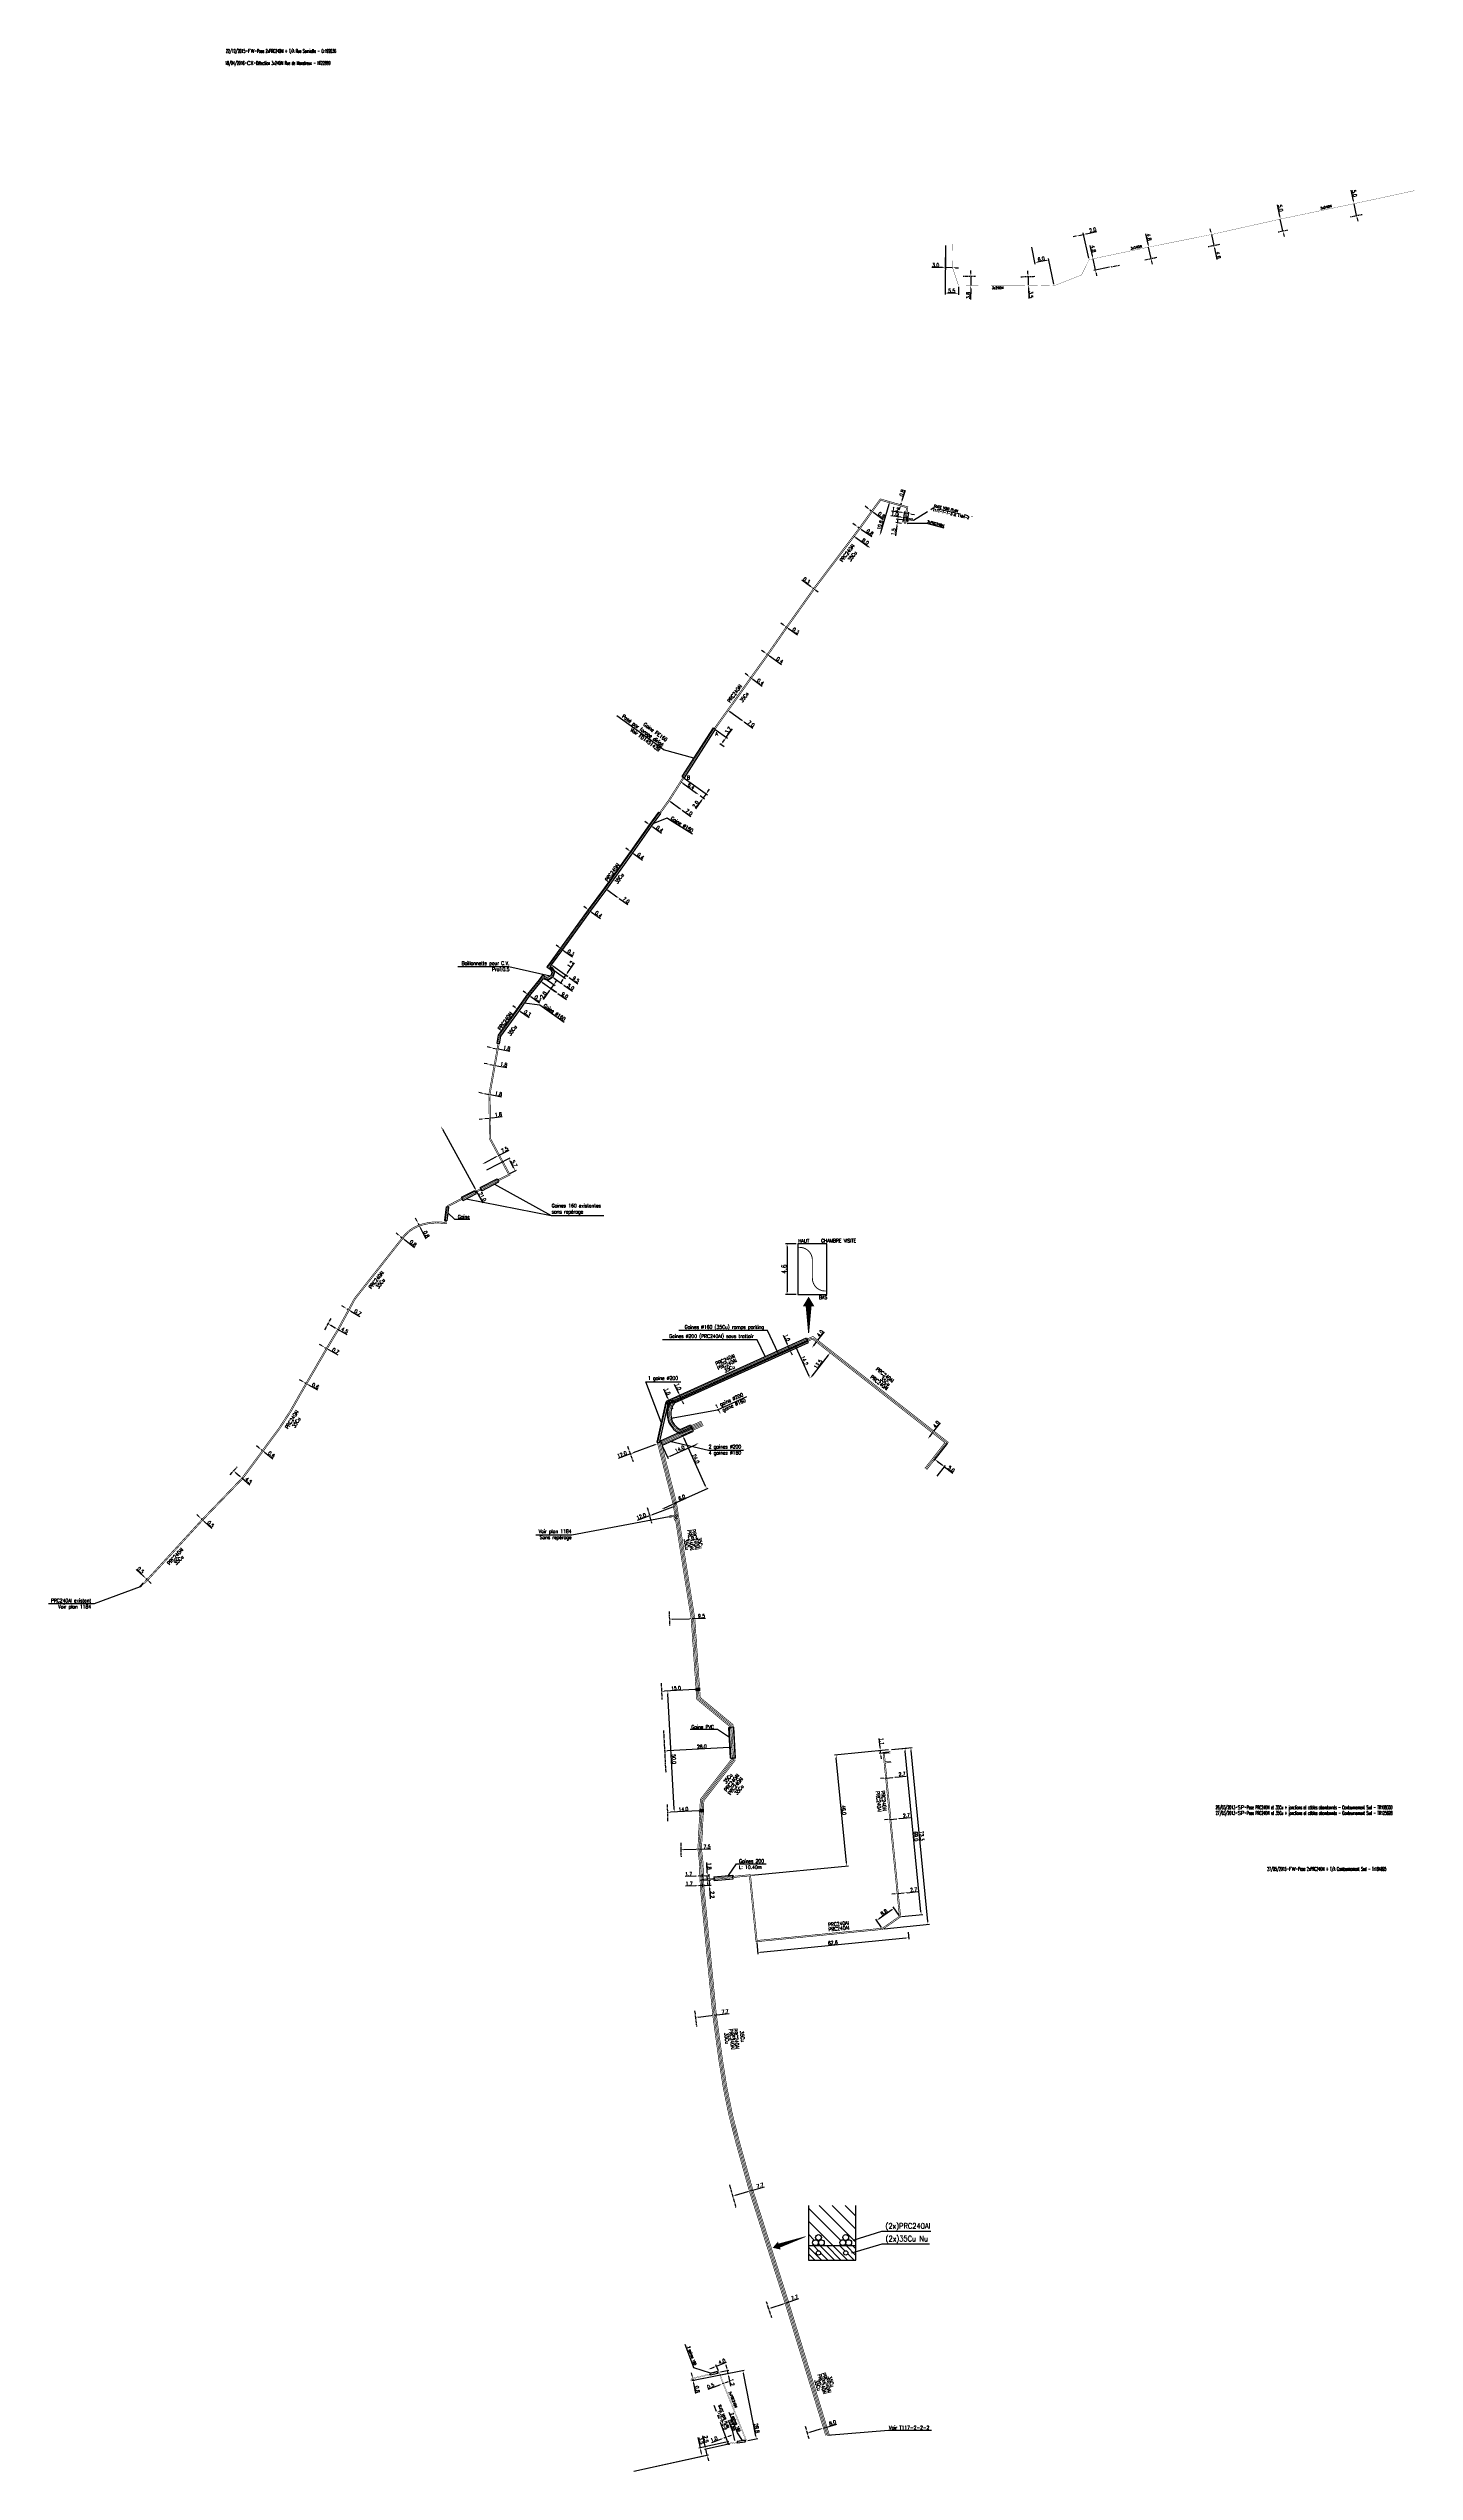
# Model space of a CAD drawing. Header units: millimetres. Extents: x 145437 to 146000, y 141990 to 142990.
import ezdxf
from ezdxf.enums import TextEntityAlignment as Align

# ---------------------------------------------------------------- set-up
doc = ezdxf.new("R2010")
doc.units = ezdxf.units.MM
doc.header["$PDMODE"] = 34
for name, pattern in [('CENTER', [2, 1.25, -0.25, 0.25, -0.25]), ('CENTER2', [28.575, 19.05, -3.175, 3.175, -3.175]), ('DASHED', [0.75, 0.5, -0.25])]:
    doc.linetypes.add(name, pattern=pattern)
doc.layers.get('0').update_dxf_attribs({"linetype": 'CONTINUOUS'})
doc.layers.get('Defpoints').update_dxf_attribs({"linetype": 'CONTINUOUS'})
for name, color, linetype in [('M_100', 7, 'M_ST_6'), ('M_130', 3, 'M_ST_15'), ('M_200', 7, 'CONTINUOUS'), ('M_300', 7, 'CONTINUOUS'), ('M_400', 7, 'CONTINUOUS'), ('M_900', 7, 'CONTINUOUS'), ('M_910', 7, 'CONTINUOUS'), ('M_930', 7, 'CONTINUOUS')]:
    doc.layers.add(name, color=color, linetype=linetype)
doc.styles.get("Standard").update_dxf_attribs({"font": 'romans.shx', "width": 0.85})
doc.linetypes.add('M_ST_15', pattern='A,5,-0.3,["XX",Standard,S=1,R=0,X=0,Y=-0.5],-2.5', length=7.8)
doc.linetypes.add('M_ST_6', pattern='A,5,-0.3,["||",Standard,S=1,R=0,X=0.35,Y=-0.5],-1.6', length=6.9)
doc.dimstyles.get("Standard").update_dxf_attribs({"dimtxt": 1.5, "dimasz": 1.2, "dimexe": 0.625, "dimexo": 0.625, "dimgap": 0.25, "dimtad": 1, "dimdec": 1, "dimzin": 0, "dimdsep": 46, "dimtxsty": 'Standard', "dimcen": -0.5, "dimadec": 0, "dimazin": 0, "dimtfac": 1, "dimtdec": 1, "dimtmove": 0, "dimatfit": 3, "dimfxl": 0, "dimtolj": 1, "dimtzin": 0, "dimarcsym": 0})

# ---------------------------------------------------------------- blocks, each defined once
blk = doc.blocks.new('*D0')
at = {"layer": 'Defpoints', "color": 0, "linetype": 'Continuous', "transparency": 16777216}
for p in [(145749.49, 142006.14), (145749.49, 142006.14), (145756.21, 142008.11)]:
    blk.add_point(p, dxfattribs=at)
at = {"layer": 'M_130', "color": 0, "linetype": 'Continuous', "lineweight": -2, "transparency": 16777216}
for p, q in [((145756.21, 142008.11), (145761.78, 142009.75)), ((145750.64, 142006.48), (145755.06, 142007.77))]:
    blk.add_line(p, q, dxfattribs=at)
at = {"layer": 'M_130', "color": 0, "linetype": 'Continuous', "transparency": 16777216}
for points in [[(145750.59, 142006.67), (145750.7, 142006.28), (145749.49, 142006.14)], [(145755, 142007.96), (145755.11, 142007.58), (145756.21, 142008.11)]]:
    blk.add_solid(points, dxfattribs=at)
at = {"layer": 'M_130', "color": 0, "linetype": 'Continuous', "transparency": 16777216, "insert": (145759.98, 142010.26), "char_height": 1.5, "attachment_point": 5, "rotation": 16.37491}
blk.add_mtext('\\A1;8.0', dxfattribs=at)
blk = doc.blocks.new('*D1')
at = {"layer": 'Defpoints', "color": 0, "linetype": 'Continuous', "transparency": 16777216}
for p in [(145740.87, 142059.81), (145733.56, 142057.39), (145733.56, 142057.39)]:
    blk.add_point(p, dxfattribs=at)
at = {"layer": 'M_130', "color": 0, "linetype": 'Continuous', "lineweight": -2, "transparency": 16777216}
for p, q in [((145734.7, 142057.76), (145739.73, 142059.43)), ((145740.87, 142059.81), (145746.11, 142061.55))]:
    blk.add_line(p, q, dxfattribs=at)
at = {"layer": 'M_130', "color": 0, "linetype": 'Continuous', "transparency": 16777216}
for points in [[(145739.67, 142059.62), (145739.79, 142059.24), (145740.87, 142059.81)], [(145734.63, 142057.95), (145734.76, 142057.57), (145733.56, 142057.39)]]:
    blk.add_solid(points, dxfattribs=at)
at = {"layer": 'M_130', "color": 0, "linetype": 'Continuous', "transparency": 16777216, "insert": (145744.29, 142062), "char_height": 1.5, "attachment_point": 5, "rotation": 18.35491}
blk.add_mtext('\\A1;7.7', dxfattribs=at)
blk = doc.blocks.new('*D2')
at = {"layer": 'Defpoints', "color": 0, "linetype": 'Continuous', "transparency": 16777216}
for p in [(145718.73, 142103.92), (145718.73, 142103.92), (145726.12, 142106.06)]:
    blk.add_point(p, dxfattribs=at)
at = {"layer": 'M_130', "color": 0, "linetype": 'Continuous', "lineweight": -2, "transparency": 16777216}
for p, q in [((145719.88, 142104.25), (145724.97, 142105.72)), ((145726.12, 142106.06), (145731.85, 142107.71))]:
    blk.add_line(p, q, dxfattribs=at)
at = {"layer": 'M_130', "color": 0, "linetype": 'Continuous', "transparency": 16777216}
for points in [[(145719.83, 142104.44), (145719.94, 142104.06), (145718.73, 142103.92)], [(145724.92, 142105.92), (145725.03, 142105.53), (145726.12, 142106.06)]]:
    blk.add_solid(points, dxfattribs=at)
at = {"layer": 'M_130', "color": 0, "linetype": 'Continuous', "transparency": 16777216, "insert": (145730.05, 142108.23), "char_height": 1.5, "attachment_point": 5, "rotation": 16.13424}
blk.add_mtext('\\A1;7.7', dxfattribs=at)
blk = doc.blocks.new('*D3')
at = {"layer": 'Defpoints', "color": 0, "linetype": 'Continuous', "transparency": 16777216}
for p in [(145792.22, 142288.93), (145783.66, 142288.09), (145780.57, 142214.14)]:
    blk.add_point(p, dxfattribs=at)
at = {"layer": 'M_130', "color": 0, "linetype": 'Continuous', "lineweight": -2, "transparency": 16777216}
for p, q in [((145784.28, 142288.15), (145792.84, 142288.99)), ((145799.23, 142217.17), (145792.34, 142287.73)), ((145781.19, 142214.2), (145799.97, 142216.03))]:
    blk.add_line(p, q, dxfattribs=at)
at = {"layer": 'M_130', "color": 0, "linetype": 'Continuous', "transparency": 16777216}
for points in [[(145792.54, 142287.75), (145792.14, 142287.71), (145792.22, 142288.93)], [(145799.43, 142217.19), (145799.03, 142217.15), (145799.35, 142215.97)]]:
    blk.add_solid(points, dxfattribs=at)
at = {"layer": 'M_130', "color": 0, "linetype": 'Continuous', "transparency": 16777216, "insert": (145796.78, 142252.55), "char_height": 1.5, "attachment_point": 5, "rotation": 275.57954}
blk.add_mtext('\\A1;73.3', dxfattribs=at)
blk = doc.blocks.new('*D4')
at = {"layer": 'Defpoints', "color": 0, "linetype": 'Continuous', "transparency": 16777216}
for p in [(145783.66, 142288.09), (145789.82, 142288.69), (145787.79, 142219.16)]:
    blk.add_point(p, dxfattribs=at)
at = {"layer": 'M_130', "color": 0, "linetype": 'Continuous', "lineweight": -2, "transparency": 16777216}
for p, q in [((145784.28, 142288.15), (145790.45, 142288.75)), ((145796.42, 142221.21), (145789.94, 142287.5)), ((145788.41, 142219.23), (145797.16, 142220.08))]:
    blk.add_line(p, q, dxfattribs=at)
at = {"layer": 'M_130', "color": 0, "linetype": 'Continuous', "transparency": 16777216}
for points in [[(145790.14, 142287.52), (145789.74, 142287.48), (145789.82, 142288.69)], [(145796.62, 142221.23), (145796.22, 142221.19), (145796.53, 142220.02)]]:
    blk.add_solid(points, dxfattribs=at)
at = {"layer": 'M_130', "color": 0, "linetype": 'Continuous', "transparency": 16777216, "insert": (145794.38, 142252.31), "char_height": 1.5, "attachment_point": 5, "rotation": 275.57954}
blk.add_mtext('\\A1;69.0', dxfattribs=at)
blk = doc.blocks.new('*D5')
at = {"layer": 'Defpoints', "color": 0, "linetype": 'Continuous', "transparency": 16777216}
for p in [(145761.39, 142285.91), (145783.66, 142288.09), (145725.88, 142236.23)]:
    blk.add_point(p, dxfattribs=at)
at = {"layer": 'M_130', "color": 0, "linetype": 'Continuous', "lineweight": -2, "transparency": 16777216}
for p, q in [((145783.04, 142288.03), (145760.77, 142285.85)), ((145765.75, 142241.33), (145761.51, 142284.72)), ((145726.51, 142236.29), (145766.48, 142240.19))]:
    blk.add_line(p, q, dxfattribs=at)
at = {"layer": 'M_130', "color": 0, "linetype": 'Continuous', "transparency": 16777216}
for points in [[(145761.71, 142284.74), (145761.31, 142284.7), (145761.39, 142285.91)], [(145765.94, 142241.35), (145765.55, 142241.31), (145765.86, 142240.13)]]:
    blk.add_solid(points, dxfattribs=at)
at = {"layer": 'M_130', "color": 0, "linetype": 'Continuous', "transparency": 16777216, "insert": (145764.62, 142263.12), "char_height": 1.5, "attachment_point": 5, "rotation": 275.57954}
blk.add_mtext('\\A1;46.0', dxfattribs=at)
blk = doc.blocks.new('*D6')
at = {"layer": 'Defpoints', "color": 0, "linetype": 'Continuous', "transparency": 16777216}
for p in [(145779.69, 142287.7), (145783.66, 142288.09), (145783.77, 142286.99)]:
    blk.add_point(p, dxfattribs=at)
at = {"layer": 'M_130', "color": 0, "linetype": 'Continuous', "lineweight": -2, "transparency": 16777216}
for p, q in [((145779.58, 142288.9), (145779.2, 142292.7)), ((145783.04, 142288.03), (145779.07, 142287.64)), ((145783.14, 142286.93), (145779.18, 142286.55)), ((145779.8, 142286.61), (145779.69, 142287.7)), ((145779.92, 142285.41), (145780.03, 142284.22))]:
    blk.add_line(p, q, dxfattribs=at)
at = {"layer": 'M_130', "color": 0, "linetype": 'Continuous', "transparency": 16777216}
for points in [[(145779.77, 142288.92), (145779.38, 142288.88), (145779.69, 142287.7)], [(145780.11, 142285.43), (145779.72, 142285.39), (145779.8, 142286.61)]]:
    blk.add_solid(points, dxfattribs=at)
at = {"layer": 'M_130', "color": 0, "linetype": 'Continuous', "transparency": 16777216, "insert": (145780.33, 142291.49), "char_height": 1.5, "attachment_point": 5, "rotation": 275.57954}
blk.add_mtext('\\A1;1.1', dxfattribs=at)
blk = doc.blocks.new('*D7')
at = {"layer": 'Defpoints', "color": 0, "linetype": 'Continuous', "transparency": 16777216}
for p in [(145782.11, 142276.37), (145784.8, 142276.64), (145784.8, 142276.64)]:
    blk.add_point(p, dxfattribs=at)
at = {"layer": 'M_130', "color": 0, "linetype": 'Continuous', "lineweight": -2, "transparency": 16777216}
for p, q in [((145780.91, 142276.25), (145779.72, 142276.13)), ((145782.11, 142276.37), (145784.8, 142276.64)), ((145785.99, 142276.75), (145790.34, 142277.19))]:
    blk.add_line(p, q, dxfattribs=at)
at = {"layer": 'M_130', "color": 0, "linetype": 'Continuous', "transparency": 16777216}
for points in [[(145780.89, 142276.45), (145780.93, 142276.05), (145782.11, 142276.37)], [(145785.97, 142276.95), (145786.01, 142276.56), (145784.8, 142276.64)]]:
    blk.add_solid(points, dxfattribs=at)
at = {"layer": 'M_130', "color": 0, "linetype": 'Continuous', "transparency": 16777216, "insert": (145788.66, 142278.02), "char_height": 1.5, "attachment_point": 5, "rotation": 5.67227}
blk.add_mtext('\\A1;2.7', dxfattribs=at)
blk = doc.blocks.new('*D8')
at = {"layer": 'Defpoints', "color": 0, "linetype": 'Continuous', "transparency": 16777216}
for p in [(145783.8, 142259.3), (145786.49, 142259.56), (145786.49, 142259.56)]:
    blk.add_point(p, dxfattribs=at)
at = {"layer": 'M_130', "color": 0, "linetype": 'Continuous', "lineweight": -2, "transparency": 16777216}
for p, q in [((145782.61, 142259.18), (145781.42, 142259.06)), ((145783.8, 142259.3), (145786.49, 142259.56)), ((145787.69, 142259.68), (145792.11, 142260.12))]:
    blk.add_line(p, q, dxfattribs=at)
at = {"layer": 'M_130', "color": 0, "linetype": 'Continuous', "transparency": 16777216}
for points in [[(145782.59, 142259.38), (145782.63, 142258.98), (145783.8, 142259.3)], [(145787.67, 142259.88), (145787.71, 142259.48), (145786.49, 142259.56)]]:
    blk.add_solid(points, dxfattribs=at)
at = {"layer": 'M_130', "color": 0, "linetype": 'Continuous', "transparency": 16777216, "insert": (145790.44, 142260.96), "char_height": 1.5, "attachment_point": 5, "rotation": 5.67227}
blk.add_mtext('\\A1;2.7', dxfattribs=at)
blk = doc.blocks.new('*D9')
at = {"layer": 'Defpoints', "color": 0, "linetype": 'Continuous', "transparency": 16777216}
for p in [(145789.53, 142228.92), (145789.53, 142228.92), (145786.85, 142228.65)]:
    blk.add_point(p, dxfattribs=at)
at = {"layer": 'M_130', "color": 0, "linetype": 'Continuous', "lineweight": -2, "transparency": 16777216}
for p, q in [((145786.85, 142228.65), (145789.53, 142228.92)), ((145790.73, 142229.04), (145795.08, 142229.47)), ((145785.65, 142228.54), (145784.46, 142228.42))]:
    blk.add_line(p, q, dxfattribs=at)
at = {"layer": 'M_130', "color": 0, "linetype": 'Continuous', "transparency": 16777216}
for points in [[(145790.71, 142229.24), (145790.75, 142228.84), (145789.53, 142228.92)], [(145785.63, 142228.73), (145785.67, 142228.34), (145786.85, 142228.65)]]:
    blk.add_solid(points, dxfattribs=at)
at = {"layer": 'M_130', "color": 0, "linetype": 'Continuous', "transparency": 16777216, "insert": (145793.4, 142230.31), "char_height": 1.5, "attachment_point": 5, "rotation": 5.67227}
blk.add_mtext('\\A1;2.7', dxfattribs=at)
blk = doc.blocks.new('*D10')
at = {"layer": 'Defpoints', "color": 0, "linetype": 'Continuous', "transparency": 16777216}
for p in [(145728.6, 142209.06), (145791.08, 142213.36), (145791.36, 142210.46)]:
    blk.add_point(p, dxfattribs=at)
at = {"layer": 'M_130', "color": 0, "linetype": 'Continuous', "lineweight": -2, "transparency": 16777216}
for p, q in [((145730.26, 142204.46), (145790.17, 142210.35)), ((145791.14, 142212.74), (145791.43, 142209.84)), ((145728.66, 142208.44), (145729.13, 142203.72))]:
    blk.add_line(p, q, dxfattribs=at)
at = {"layer": 'M_130', "color": 0, "linetype": 'Continuous', "transparency": 16777216}
for points in [[(145790.15, 142210.55), (145790.19, 142210.15), (145791.36, 142210.46)], [(145730.24, 142204.66), (145730.28, 142204.26), (145729.07, 142204.34)]]:
    blk.add_solid(points, dxfattribs=at)
at = {"layer": 'M_130', "color": 0, "linetype": 'Continuous', "transparency": 16777216, "insert": (145760.07, 142208.39), "char_height": 1.5, "attachment_point": 5, "rotation": 5.61046}
blk.add_mtext('\\A1;62.6', dxfattribs=at)
blk = doc.blocks.new('*D11')
at = {"layer": 'Defpoints', "color": 0, "transparency": 16777216}
for p in [(145787.79, 142219.16), (145778.15, 142217.61), (145780.57, 142214.14)]:
    blk.add_point(p, dxfattribs=at)
at = {"layer": 'M_130', "color": 0, "lineweight": -2, "transparency": 16777216}
for p, q in [((145784.39, 142221.95), (145779.14, 142218.3)), ((145787.43, 142219.68), (145785.02, 142223.15)), ((145780.21, 142214.65), (145777.8, 142218.12))]:
    blk.add_line(p, q, dxfattribs=at)
at = {"layer": 'M_130', "color": 0, "transparency": 16777216}
for points in [[(145784.27, 142222.11), (145784.5, 142221.79), (145785.37, 142222.64)], [(145779.02, 142218.46), (145779.25, 142218.13), (145778.15, 142217.61)]]:
    blk.add_solid(points, dxfattribs=at)
at = {"layer": 'M_130', "color": 0, "transparency": 16777216, "insert": (145781.19, 142220.94), "char_height": 1.5, "attachment_point": 5, "rotation": 34.83921}
blk.add_mtext('\\A1;8.8', dxfattribs=at)
blk = doc.blocks.new('*D13')
at = {"layer": 'Defpoints', "color": 0, "linetype": 'Continuous', "transparency": 16777216}
for p in [(145788.12, 142801.76), (145788.36, 142802.52), (145788.36, 142802.52)]:
    blk.add_point(p, dxfattribs=at)
at = {"layer": 'M_130', "color": 0, "linetype": 'Continuous', "lineweight": -2, "transparency": 16777216}
for p, q in [((145787.74, 142800.62), (145787.37, 142799.48)), ((145788.12, 142801.76), (145788.36, 142802.52)), ((145788.74, 142803.66), (145790.1, 142807.81))]:
    blk.add_line(p, q, dxfattribs=at)
at = {"layer": 'M_130', "color": 0, "linetype": 'Continuous', "transparency": 16777216}
for points in [[(145787.55, 142800.68), (145787.93, 142800.55), (145788.12, 142801.76)], [(145788.55, 142803.72), (145788.93, 142803.59), (145788.36, 142802.52)]]:
    blk.add_solid(points, dxfattribs=at)
at = {"layer": 'M_130', "color": 0, "linetype": 'Continuous', "transparency": 16777216, "insert": (145788.66, 142806.62), "char_height": 1.5, "attachment_point": 5, "rotation": 71.82779}
blk.add_mtext('\\A1;0.8', dxfattribs=at)
blk = doc.blocks.new('*D14')
at = {"layer": 'Defpoints', "color": 0, "linetype": 'Continuous', "transparency": 16777216}
for p in [(145775.39, 142799.71), (145775.39, 142799.71), (145776.04, 142799.24)]:
    blk.add_point(p, dxfattribs=at)
at = {"layer": 'M_130', "color": 0, "linetype": 'Continuous', "lineweight": -2, "transparency": 16777216}
for p, q in [((145774.42, 142800.41), (145773.45, 142801.11)), ((145775.39, 142799.71), (145776.04, 142799.24)), ((145777.02, 142798.54), (145780.9, 142795.74))]:
    blk.add_line(p, q, dxfattribs=at)
at = {"layer": 'M_130', "color": 0, "linetype": 'Continuous', "transparency": 16777216}
for points in [[(145774.54, 142800.57), (145774.3, 142800.25), (145775.39, 142799.71)], [(145777.13, 142798.7), (145776.9, 142798.38), (145776.04, 142799.24)]]:
    blk.add_solid(points, dxfattribs=at)
at = {"layer": 'M_130', "color": 0, "linetype": 'Continuous', "transparency": 16777216, "insert": (145780.2, 142797.48), "char_height": 1.5, "attachment_point": 5, "rotation": 324.20057}
blk.add_mtext('\\A1;0.8', dxfattribs=at)
blk = doc.blocks.new('*D15')
at = {"layer": 'Defpoints', "color": 0, "linetype": 'Continuous', "transparency": 16777216}
for p in [(145770.33, 142792.67), (145770.33, 142792.67), (145770.98, 142792.21)]:
    blk.add_point(p, dxfattribs=at)
at = {"layer": 'M_130', "color": 0, "linetype": 'Continuous', "lineweight": -2, "transparency": 16777216}
for p, q in [((145769.34, 142793.36), (145768.36, 142794.04)), ((145770.33, 142792.67), (145770.98, 142792.21)), ((145771.97, 142791.52), (145776.1, 142788.63))]:
    blk.add_line(p, q, dxfattribs=at)
at = {"layer": 'M_130', "color": 0, "linetype": 'Continuous', "transparency": 16777216}
for points in [[(145769.46, 142793.52), (145769.23, 142793.19), (145770.33, 142792.67)], [(145772.08, 142791.69), (145771.85, 142791.36), (145770.98, 142792.21)]]:
    blk.add_solid(points, dxfattribs=at)
at = {"layer": 'M_130', "color": 0, "linetype": 'Continuous', "transparency": 16777216, "insert": (145775.38, 142790.36), "char_height": 1.5, "attachment_point": 5, "rotation": 325.06698}
blk.add_mtext('\\A1;0.8', dxfattribs=at)
blk = doc.blocks.new('*D16')
at = {"layer": 'Defpoints', "color": 0, "linetype": 'Continuous', "transparency": 16777216}
for p in [(145768.54, 142788.97), (145775.63, 142783.83), (145775.63, 142783.83)]:
    blk.add_point(p, dxfattribs=at)
at = {"layer": 'M_130', "color": 0, "linetype": 'Continuous', "lineweight": -2, "transparency": 16777216}
blk.add_line((145769.51, 142788.27), (145774.66, 142784.53), dxfattribs=at)
at = {"layer": 'M_130', "color": 0, "linetype": 'Continuous', "transparency": 16777216}
for points in [[(145769.63, 142788.43), (145769.39, 142788.1), (145768.54, 142788.97)], [(145774.78, 142784.69), (145774.54, 142784.37), (145775.63, 142783.83)]]:
    blk.add_solid(points, dxfattribs=at)
at = {"layer": 'M_130', "color": 0, "linetype": 'Continuous', "transparency": 16777216, "insert": (145773.53, 142786.58), "char_height": 1.5, "attachment_point": 5, "rotation": 324.04487}
blk.add_mtext('\\A1;8.0', dxfattribs=at)
blk = doc.blocks.new('*D17')
at = {"layer": 'Defpoints', "color": 0, "linetype": 'Continuous', "transparency": 16777216}
for p in [(145716.58, 142717.1), (145723.53, 142712.16), (145723.53, 142712.16)]:
    blk.add_point(p, dxfattribs=at)
at = {"layer": 'M_130', "color": 0, "linetype": 'Continuous', "lineweight": -2, "transparency": 16777216}
for p, q in [((145717.55, 142716.4), (145722.55, 142712.85)), ((145723.53, 142712.16), (145727.09, 142709.62))]:
    blk.add_line(p, q, dxfattribs=at)
at = {"layer": 'M_130', "color": 0, "linetype": 'Continuous', "transparency": 16777216}
for points in [[(145717.67, 142716.57), (145717.44, 142716.24), (145716.58, 142717.1)], [(145722.67, 142713.01), (145722.44, 142712.69), (145723.53, 142712.16)]]:
    blk.add_solid(points, dxfattribs=at)
at = {"layer": 'M_130', "color": 0, "linetype": 'Continuous', "transparency": 16777216, "insert": (145726.38, 142711.36), "char_height": 1.5, "attachment_point": 5, "rotation": 324.59981}
blk.add_mtext('\\A1;7.0', dxfattribs=at)
blk = doc.blocks.new('*D18')
at = {"layer": 'Defpoints', "color": 0, "linetype": 'Continuous', "transparency": 16777216}
for p in [(145711.08, 142709.42), (145713.96, 142702.79), (145715.8, 142701.46)]:
    blk.add_point(p, dxfattribs=at)
at = {"layer": 'M_400', "color": 0, "linetype": 'Continuous', "lineweight": -2, "transparency": 16777216}
for p, q in [((145711.59, 142709.05), (145716.63, 142705.43)), ((145716.12, 142705.79), (145718.67, 142709.34)), ((145715.3, 142701.83), (145713.45, 142703.16)), ((145714.66, 142703.76), (145715.42, 142704.82))]:
    blk.add_line(p, q, dxfattribs=at)
at = {"layer": 'M_400', "color": 0, "linetype": 'Continuous', "transparency": 16777216}
for points in [[(145714.5, 142703.88), (145714.82, 142703.65), (145713.96, 142702.79)], [(145715.26, 142704.94), (145715.58, 142704.7), (145716.12, 142705.79)]]:
    blk.add_solid(points, dxfattribs=at)
at = {"layer": 'M_400', "color": 0, "linetype": 'Continuous', "transparency": 16777216, "insert": (145716.94, 142708.64), "char_height": 1.5, "attachment_point": 5, "rotation": 54.24981}
blk.add_mtext('\\A1;3.7', dxfattribs=at)
blk = doc.blocks.new('*D19')
at = {"layer": 'Defpoints', "color": 0, "linetype": 'Continuous', "transparency": 16777216}
for p in [(145697.19, 142687.61), (145704.88, 142682.08), (145704.88, 142682.08)]:
    blk.add_point(p, dxfattribs=at)
at = {"layer": 'M_130', "color": 0, "linetype": 'Continuous', "lineweight": -2, "transparency": 16777216}
blk.add_line((145698.17, 142686.9), (145703.9, 142682.78), dxfattribs=at)
at = {"layer": 'M_130', "color": 0, "linetype": 'Continuous', "transparency": 16777216}
for points in [[(145698.29, 142687.07), (145698.05, 142686.74), (145697.19, 142687.61)], [(145704.02, 142682.94), (145703.78, 142682.62), (145704.88, 142682.08)]]:
    blk.add_solid(points, dxfattribs=at)
at = {"layer": 'M_130', "color": 0, "linetype": 'Continuous', "transparency": 16777216, "insert": (145701.62, 142685.66), "char_height": 1.5, "attachment_point": 5, "rotation": 324.28266}
blk.add_mtext('\\A1;6.4', dxfattribs=at)
blk = doc.blocks.new('*D20')
at = {"layer": 'Defpoints', "color": 0, "linetype": 'Continuous', "transparency": 16777216}
for p in [(145692.25, 142679.84), (145697.92, 142675.73), (145697.92, 142675.73)]:
    blk.add_point(p, dxfattribs=at)
at = {"layer": 'M_130', "color": 0, "linetype": 'Continuous', "lineweight": -2, "transparency": 16777216}
for p, q in [((145693.23, 142679.14), (145696.95, 142676.44)), ((145697.92, 142675.73), (145701.46, 142673.17))]:
    blk.add_line(p, q, dxfattribs=at)
at = {"layer": 'M_130', "color": 0, "linetype": 'Continuous', "transparency": 16777216}
for points in [[(145693.34, 142679.3), (145693.11, 142678.98), (145692.25, 142679.84)], [(145697.07, 142676.6), (145696.83, 142676.28), (145697.92, 142675.73)]]:
    blk.add_solid(points, dxfattribs=at)
at = {"layer": 'M_130', "color": 0, "linetype": 'Continuous', "transparency": 16777216, "insert": (145700.76, 142674.91), "char_height": 1.5, "attachment_point": 5, "rotation": 324.05622}
blk.add_mtext('\\A1;7.0', dxfattribs=at)
blk = doc.blocks.new('*D21')
at = {"layer": 'Defpoints', "color": 0, "linetype": 'Continuous', "transparency": 16777216}
for p in [(145666.26, 142643.41), (145671.96, 142639.34), (145671.96, 142639.34)]:
    blk.add_point(p, dxfattribs=at)
at = {"layer": 'M_130', "color": 0, "linetype": 'Continuous', "lineweight": -2, "transparency": 16777216}
for p, q in [((145667.24, 142642.71), (145670.98, 142640.04)), ((145671.96, 142639.34), (145675.52, 142636.81))]:
    blk.add_line(p, q, dxfattribs=at)
at = {"layer": 'M_130', "color": 0, "linetype": 'Continuous', "transparency": 16777216}
for points in [[(145667.35, 142642.87), (145667.12, 142642.55), (145666.26, 142643.41)], [(145671.1, 142640.2), (145670.87, 142639.88), (145671.96, 142639.34)]]:
    blk.add_solid(points, dxfattribs=at)
at = {"layer": 'M_130', "color": 0, "linetype": 'Continuous', "transparency": 16777216, "insert": (145674.81, 142638.54), "char_height": 1.5, "attachment_point": 5, "rotation": 324.51191}
blk.add_mtext('\\A1;7.0', dxfattribs=at)
blk = doc.blocks.new('*D22')
at = {"layer": 'Defpoints', "color": 0, "linetype": 'Continuous', "transparency": 16777216}
for p in [(145647.94, 142618.61), (145647.94, 142618.61), (145648.18, 142618.44)]:
    blk.add_point(p, dxfattribs=at)
at = {"layer": 'M_130', "color": 0, "linetype": 'Continuous', "lineweight": -2, "transparency": 16777216}
for p, q in [((145646.96, 142619.31), (145645.99, 142620.01)), ((145647.94, 142618.61), (145648.18, 142618.44)), ((145649.16, 142617.74), (145652.72, 142615.2))]:
    blk.add_line(p, q, dxfattribs=at)
at = {"layer": 'M_130', "color": 0, "linetype": 'Continuous', "transparency": 16777216}
for points in [[(145647.08, 142619.47), (145646.85, 142619.14), (145647.94, 142618.61)], [(145649.28, 142617.9), (145649.04, 142617.58), (145648.18, 142618.44)]]:
    blk.add_solid(points, dxfattribs=at)
at = {"layer": 'M_130', "color": 0, "linetype": 'Continuous', "transparency": 16777216, "insert": (145652.01, 142616.93), "char_height": 1.5, "attachment_point": 5, "rotation": 324.46362}
blk.add_mtext('\\A1;0.3', dxfattribs=at)
blk = doc.blocks.new('*D23')
at = {"layer": 'Defpoints', "color": 0, "linetype": 'Continuous', "transparency": 16777216}
for p in [(145659.27, 142634.57), (145659.27, 142634.57), (145659.59, 142634.34)]:
    blk.add_point(p, dxfattribs=at)
at = {"layer": 'M_130', "color": 0, "linetype": 'Continuous', "lineweight": -2, "transparency": 16777216}
for p, q in [((145658.29, 142635.27), (145657.31, 142635.97)), ((145659.27, 142634.57), (145659.59, 142634.34)), ((145660.57, 142633.64), (145664.17, 142631.06))]:
    blk.add_line(p, q, dxfattribs=at)
at = {"layer": 'M_130', "color": 0, "linetype": 'Continuous', "transparency": 16777216}
for points in [[(145658.41, 142635.43), (145658.17, 142635.11), (145659.27, 142634.57)], [(145660.68, 142633.8), (145660.45, 142633.48), (145659.59, 142634.34)]]:
    blk.add_solid(points, dxfattribs=at)
at = {"layer": 'M_130', "color": 0, "linetype": 'Continuous', "transparency": 16777216, "insert": (145663.44, 142632.81), "char_height": 1.5, "attachment_point": 5, "rotation": 324.3734}
blk.add_mtext('\\A1;0.4', dxfattribs=at)
blk = doc.blocks.new('*D24')
at = {"layer": 'Defpoints', "color": 0, "linetype": 'Continuous', "transparency": 16777216}
for p in [(145676.64, 142658.63), (145676.64, 142658.63), (145676.96, 142658.4)]:
    blk.add_point(p, dxfattribs=at)
at = {"layer": 'M_130', "color": 0, "linetype": 'Continuous', "lineweight": -2, "transparency": 16777216}
for p, q in [((145675.67, 142659.34), (145674.7, 142660.06)), ((145676.64, 142658.63), (145676.96, 142658.4)), ((145677.92, 142657.69), (145681.5, 142655.06))]:
    blk.add_line(p, q, dxfattribs=at)
at = {"layer": 'M_130', "color": 0, "linetype": 'Continuous', "transparency": 16777216}
for points in [[(145675.79, 142659.51), (145675.55, 142659.18), (145676.64, 142658.63)], [(145678.04, 142657.85), (145677.81, 142657.52), (145676.96, 142658.4)]]:
    blk.add_solid(points, dxfattribs=at)
at = {"layer": 'M_130', "color": 0, "linetype": 'Continuous', "transparency": 16777216, "insert": (145680.79, 142656.82), "char_height": 1.5, "attachment_point": 5, "rotation": 323.67285}
blk.add_mtext('\\A1;0.4', dxfattribs=at)
blk = doc.blocks.new('*D25')
at = {"layer": 'Defpoints', "color": 0, "linetype": 'Continuous', "transparency": 16777216}
for p in [(145684.47, 142669.71), (145684.47, 142669.71), (145684.79, 142669.48)]:
    blk.add_point(p, dxfattribs=at)
at = {"layer": 'M_130', "color": 0, "linetype": 'Continuous', "lineweight": -2, "transparency": 16777216}
for p, q in [((145683.48, 142670.4), (145682.5, 142671.09)), ((145684.47, 142669.71), (145684.79, 142669.48)), ((145685.78, 142668.79), (145689.41, 142666.25))]:
    blk.add_line(p, q, dxfattribs=at)
at = {"layer": 'M_130', "color": 0, "linetype": 'Continuous', "transparency": 16777216}
for points in [[(145683.6, 142670.56), (145683.37, 142670.23), (145684.47, 142669.71)], [(145685.89, 142668.96), (145685.66, 142668.63), (145684.79, 142669.48)]]:
    blk.add_solid(points, dxfattribs=at)
at = {"layer": 'M_130', "color": 0, "linetype": 'Continuous', "transparency": 16777216, "insert": (145688.66, 142668), "char_height": 1.5, "attachment_point": 5, "rotation": 325.00995}
blk.add_mtext('\\A1;0.4', dxfattribs=at)
blk = doc.blocks.new('*D26')
at = {"layer": 'Defpoints', "color": 0, "linetype": 'Continuous', "transparency": 16777216}
for p in [(145751.85, 142767.38), (145751.85, 142767.38), (145752.1, 142767.2)]:
    blk.add_point(p, dxfattribs=at)
at = {"layer": 'M_130', "color": 0, "linetype": 'Continuous', "lineweight": -2, "transparency": 16777216}
for p, q in [((145750.88, 142768.08), (145747.34, 142770.65)), ((145752.1, 142767.2), (145751.85, 142767.38)), ((145753.07, 142766.5), (145754.04, 142765.8))]:
    blk.add_line(p, q, dxfattribs=at)
at = {"layer": 'M_130', "color": 0, "linetype": 'Continuous', "transparency": 16777216}
for points in [[(145751, 142768.25), (145750.76, 142767.92), (145751.85, 142767.38)], [(145753.19, 142766.66), (145752.95, 142766.34), (145752.1, 142767.2)]]:
    blk.add_solid(points, dxfattribs=at)
at = {"layer": 'M_130', "color": 0, "linetype": 'Continuous', "transparency": 16777216, "insert": (145749.21, 142770.53), "char_height": 1.5, "attachment_point": 5, "rotation": 324.11839}
blk.add_mtext('\\A1;0.3', dxfattribs=at)
blk = doc.blocks.new('*D27')
at = {"layer": 'Defpoints', "color": 0, "linetype": 'Continuous', "transparency": 16777216}
for p in [(145740.58, 142751.52), (145740.58, 142751.52), (145740.82, 142751.34)]:
    blk.add_point(p, dxfattribs=at)
at = {"layer": 'M_130', "color": 0, "linetype": 'Continuous', "lineweight": -2, "transparency": 16777216}
for p, q in [((145739.6, 142752.21), (145738.62, 142752.9)), ((145740.58, 142751.52), (145740.82, 142751.34)), ((145741.8, 142750.65), (145745.52, 142748.04))]:
    blk.add_line(p, q, dxfattribs=at)
at = {"layer": 'M_130', "color": 0, "linetype": 'Continuous', "transparency": 16777216}
for points in [[(145739.71, 142752.37), (145739.48, 142752.04), (145740.58, 142751.52)], [(145741.92, 142750.82), (145741.69, 142750.49), (145740.82, 142751.34)]]:
    blk.add_solid(points, dxfattribs=at)
at = {"layer": 'M_130', "color": 0, "linetype": 'Continuous', "transparency": 16777216, "insert": (145744.8, 142749.77), "char_height": 1.5, "attachment_point": 5, "rotation": 324.84825}
blk.add_mtext('\\A1;0.3', dxfattribs=at)
blk = doc.blocks.new('*D28')
at = {"layer": 'Defpoints', "color": 0, "linetype": 'Continuous', "transparency": 16777216}
for p in [(145732.68, 142740.3), (145732.68, 142740.3), (145733, 142740.07)]:
    blk.add_point(p, dxfattribs=at)
at = {"layer": 'M_130', "color": 0, "linetype": 'Continuous', "lineweight": -2, "transparency": 16777216}
for p, q in [((145731.7, 142740.99), (145730.72, 142741.68)), ((145732.68, 142740.3), (145733, 142740.07)), ((145733.99, 142739.38), (145738.93, 142735.89))]:
    blk.add_line(p, q, dxfattribs=at)
at = {"layer": 'M_130', "color": 0, "linetype": 'Continuous', "transparency": 16777216}
for points in [[(145731.81, 142741.15), (145731.58, 142740.82), (145732.68, 142740.3)], [(145734.1, 142739.54), (145733.87, 142739.21), (145733, 142740.07)]]:
    blk.add_solid(points, dxfattribs=at)
at = {"layer": 'M_130', "color": 0, "linetype": 'Continuous', "transparency": 16777216, "insert": (145738.19, 142737.64), "char_height": 1.5, "attachment_point": 5, "rotation": 324.84825}
blk.add_mtext('\\A1;0.4', dxfattribs=at)
blk = doc.blocks.new('*D29')
at = {"layer": 'Defpoints', "color": 0, "linetype": 'Continuous', "transparency": 16777216}
for p in [(145725.8, 142730.68), (145725.8, 142730.68), (145726.12, 142730.44)]:
    blk.add_point(p, dxfattribs=at)
at = {"layer": 'M_130', "color": 0, "linetype": 'Continuous', "lineweight": -2, "transparency": 16777216}
for p, q in [((145724.82, 142731.38), (145723.85, 142732.08)), ((145725.8, 142730.68), (145726.12, 142730.44)), ((145727.09, 142729.74), (145730.95, 142726.95))]:
    blk.add_line(p, q, dxfattribs=at)
at = {"layer": 'M_130', "color": 0, "linetype": 'Continuous', "transparency": 16777216}
for points in [[(145724.94, 142731.54), (145724.71, 142731.22), (145725.8, 142730.68)], [(145727.21, 142729.9), (145726.98, 142729.58), (145726.12, 142730.44)]]:
    blk.add_solid(points, dxfattribs=at)
at = {"layer": 'M_130', "color": 0, "linetype": 'Continuous', "transparency": 16777216, "insert": (145730.22, 142728.71), "char_height": 1.5, "attachment_point": 5, "rotation": 324.13553}
blk.add_mtext('\\A1;0.4', dxfattribs=at)
blk = doc.blocks.new('*D30')
at = {"layer": 'Defpoints', "color": 0, "linetype": 'Continuous', "transparency": 16777216}
for p in [(145698.27, 142689.29), (145704.88, 142682.08), (145706.63, 142680.82)]:
    blk.add_point(p, dxfattribs=at)
at = {"layer": 'M_400', "color": 0, "linetype": 'Continuous', "lineweight": -2, "transparency": 16777216}
for p, q in [((145698.78, 142688.93), (145708.31, 142682.08)), ((145705.93, 142679.84), (145703.38, 142676.3)), ((145705.38, 142681.72), (145707.14, 142680.45)), ((145707.8, 142682.44), (145706.63, 142680.82)), ((145708.5, 142683.42), (145709.2, 142684.39))]:
    blk.add_line(p, q, dxfattribs=at)
at = {"layer": 'M_400', "color": 0, "linetype": 'Continuous', "transparency": 16777216}
for points in [[(145705.77, 142679.96), (145706.09, 142679.73), (145706.63, 142680.82)], [(145708.34, 142683.53), (145708.66, 142683.3), (145707.8, 142682.44)]]:
    blk.add_solid(points, dxfattribs=at)
at = {"layer": 'M_400', "color": 0, "linetype": 'Continuous', "transparency": 16777216, "insert": (145703.49, 142678.17), "char_height": 1.5, "attachment_point": 5, "rotation": 54.28266}
blk.add_mtext('\\A1;2.0', dxfattribs=at)
blk = doc.blocks.new('*D31')
at = {"layer": 'Defpoints', "color": 0, "linetype": 'Continuous', "transparency": 16777216}
for p in [(145634.33, 142599.69), (145634.33, 142599.69), (145634.57, 142599.51)]:
    blk.add_point(p, dxfattribs=at)
at = {"layer": 'M_130', "color": 0, "linetype": 'Continuous', "lineweight": -2, "transparency": 16777216}
for p, q in [((145633.35, 142600.39), (145632.37, 142601.08)), ((145634.33, 142599.69), (145634.57, 142599.51)), ((145635.55, 142598.82), (145639.11, 142596.28))]:
    blk.add_line(p, q, dxfattribs=at)
at = {"layer": 'M_130', "color": 0, "linetype": 'Continuous', "transparency": 16777216}
for points in [[(145633.47, 142600.55), (145633.23, 142600.22), (145634.33, 142599.69)], [(145635.66, 142598.98), (145635.43, 142598.65), (145634.57, 142599.51)]]:
    blk.add_solid(points, dxfattribs=at)
at = {"layer": 'M_130', "color": 0, "linetype": 'Continuous', "transparency": 16777216, "insert": (145638.4, 142598.01), "char_height": 1.5, "attachment_point": 5, "rotation": 324.46362}
blk.add_mtext('\\A1;0.3', dxfattribs=at)
blk = doc.blocks.new('*D32')
at = {"layer": 'Defpoints', "color": 0, "linetype": 'Continuous', "transparency": 16777216}
for p in [(145783.56, 142803.06), (145779.4, 142789.02), (145779.4, 142789.02)]:
    blk.add_point(p, dxfattribs=at)
at = {"layer": 'M_130', "color": 0, "linetype": 'Continuous', "lineweight": -2, "transparency": 16777216}
blk.add_line((145783.22, 142801.91), (145779.74, 142790.17), dxfattribs=at)
at = {"layer": 'M_130', "color": 0, "linetype": 'Continuous', "transparency": 16777216}
for points in [[(145783.03, 142801.97), (145783.42, 142801.86), (145783.56, 142803.06)], [(145779.55, 142790.22), (145779.93, 142790.11), (145779.4, 142789.02)]]:
    blk.add_solid(points, dxfattribs=at)
at = {"layer": 'M_130', "color": 0, "linetype": 'Continuous', "transparency": 16777216, "insert": (145779.63, 142793.32), "char_height": 1.5, "attachment_point": 5, "rotation": 73.47525}
blk.add_mtext('\\A1;10.8', dxfattribs=at)
blk = doc.blocks.new('*D33')
at = {"layer": 'Defpoints', "color": 0, "linetype": 'Continuous', "transparency": 16777216}
for p in [(145629.97, 142593.59), (145629.97, 142593.59), (145630.21, 142593.41)]:
    blk.add_point(p, dxfattribs=at)
at = {"layer": 'M_130', "color": 0, "linetype": 'Continuous', "lineweight": -2, "transparency": 16777216}
for p, q in [((145628.99, 142594.29), (145628.02, 142594.98)), ((145629.97, 142593.59), (145630.21, 142593.41)), ((145631.19, 142592.72), (145634.75, 142590.18))]:
    blk.add_line(p, q, dxfattribs=at)
at = {"layer": 'M_130', "color": 0, "linetype": 'Continuous', "transparency": 16777216}
for points in [[(145629.11, 142594.45), (145628.88, 142594.12), (145629.97, 142593.59)], [(145631.31, 142592.88), (145631.07, 142592.55), (145630.21, 142593.41)]]:
    blk.add_solid(points, dxfattribs=at)
at = {"layer": 'M_130', "color": 0, "linetype": 'Continuous', "transparency": 16777216, "insert": (145634.04, 142591.91), "char_height": 1.5, "attachment_point": 5, "rotation": 324.46362}
blk.add_mtext('\\A1;0.3', dxfattribs=at)
blk = doc.blocks.new('*D34')
at = {"layer": 'Defpoints', "color": 0, "linetype": 'Continuous', "transparency": 16777216}
for p in [(145598.42, 142545.22), (145598.42, 142545.22), (145613.01, 142518.67)]:
    blk.add_point(p, dxfattribs=at)
at = {"layer": 'M_130', "color": 0, "linetype": 'Continuous', "lineweight": -2, "transparency": 16777216}
for p, q in [((145598.99, 142544.17), (145612.43, 142519.72)), ((145613.01, 142518.67), (145615.7, 142513.77))]:
    blk.add_line(p, q, dxfattribs=at)
at = {"layer": 'M_130', "color": 0, "linetype": 'Continuous', "transparency": 16777216}
for points in [[(145599.17, 142544.27), (145598.82, 142544.07), (145598.42, 142545.22)], [(145612.61, 142519.81), (145612.26, 142519.62), (145613.01, 142518.67)]]:
    blk.add_solid(points, dxfattribs=at)
at = {"layer": 'M_130', "color": 0, "linetype": 'Continuous', "transparency": 16777216, "insert": (145615.52, 142516.17), "char_height": 1.5, "attachment_point": 5, "rotation": 298.79417}
blk.add_mtext('\\A1;21.0', dxfattribs=at)
blk = doc.blocks.new('*D35')
at = {"layer": 'Defpoints', "color": 0, "linetype": 'Continuous', "transparency": 16777216}
for p in [(145626.48, 142531.97), (145616.72, 142526.97), (145626.28, 142525.46)]:
    blk.add_point(p, dxfattribs=at)
at = {"layer": 'M_130', "color": 0, "linetype": 'Continuous', "lineweight": -2, "transparency": 16777216}
for p, q in [((145617.28, 142527.26), (145627.03, 142532.25)), ((145628.53, 142527.96), (145627.03, 142530.9)), ((145626.84, 142525.75), (145629.63, 142527.18))]:
    blk.add_line(p, q, dxfattribs=at)
at = {"layer": 'M_130', "color": 0, "linetype": 'Continuous', "transparency": 16777216}
for points in [[(145627.2, 142530.99), (145626.85, 142530.81), (145626.48, 142531.97)], [(145628.71, 142528.05), (145628.35, 142527.87), (145629.08, 142526.89)]]:
    blk.add_solid(points, dxfattribs=at)
at = {"layer": 'M_130', "color": 0, "linetype": 'Continuous', "transparency": 16777216, "insert": (145628.67, 142529.89), "char_height": 1.5, "attachment_point": 5, "rotation": 297.1167}
blk.add_mtext('\\A1;5.7', dxfattribs=at)
blk = doc.blocks.new('*D36')
at = {"layer": 'Defpoints', "color": 0, "linetype": 'Continuous', "transparency": 16777216}
for p in [(145615.48, 142529.72), (145615.48, 142529.72), (145622.13, 142533.18)]:
    blk.add_point(p, dxfattribs=at)
at = {"layer": 'M_130', "color": 0, "linetype": 'Continuous', "lineweight": -2, "transparency": 16777216}
for p, q in [((145616.54, 142530.27), (145621.07, 142532.63)), ((145622.13, 142533.18), (145626.57, 142535.49))]:
    blk.add_line(p, q, dxfattribs=at)
at = {"layer": 'M_130', "color": 0, "linetype": 'Continuous', "transparency": 16777216}
for points in [[(145616.45, 142530.45), (145616.63, 142530.1), (145615.48, 142529.72)], [(145620.97, 142532.81), (145621.16, 142532.45), (145622.13, 142533.18)]]:
    blk.add_solid(points, dxfattribs=at)
at = {"layer": 'M_130', "color": 0, "linetype": 'Continuous', "transparency": 16777216, "insert": (145624.7, 142535.65), "char_height": 1.5, "attachment_point": 5, "rotation": 27.47766}
blk.add_mtext('\\A1;7.5', dxfattribs=at)
blk = doc.blocks.new('*D37')
at = {"layer": 'Defpoints', "color": 0, "linetype": 'Continuous', "transparency": 16777216}
for p in [(145619.79, 142577.59), (145619.79, 142577.59), (145621.56, 142577.27)]:
    blk.add_point(p, dxfattribs=at)
at = {"layer": 'M_130', "color": 0, "linetype": 'Continuous', "lineweight": -2, "transparency": 16777216}
for p, q in [((145618.61, 142577.81), (145617.43, 142578.02)), ((145619.79, 142577.59), (145621.56, 142577.27)), ((145622.74, 142577.06), (145626.86, 142576.32))]:
    blk.add_line(p, q, dxfattribs=at)
at = {"layer": 'M_130', "color": 0, "linetype": 'Continuous', "transparency": 16777216}
for points in [[(145618.64, 142578), (145618.57, 142577.61), (145619.79, 142577.59)], [(145622.77, 142577.26), (145622.7, 142576.86), (145621.56, 142577.27)]]:
    blk.add_solid(points, dxfattribs=at)
at = {"layer": 'M_130', "color": 0, "linetype": 'Continuous', "transparency": 16777216, "insert": (145625.57, 142577.57), "char_height": 1.5, "attachment_point": 5, "rotation": 349.76798}
blk.add_mtext('\\A1;1.8', dxfattribs=at)
blk = doc.blocks.new('*D38')
at = {"layer": 'Defpoints', "color": 0, "linetype": 'Continuous', "transparency": 16777216}
for p in [(145618.57, 142570.84), (145618.57, 142570.84), (145620.34, 142570.52)]:
    blk.add_point(p, dxfattribs=at)
at = {"layer": 'M_130', "color": 0, "linetype": 'Continuous', "lineweight": -2, "transparency": 16777216}
for p, q in [((145617.39, 142571.05), (145616.21, 142571.26)), ((145618.57, 142570.84), (145620.34, 142570.52)), ((145621.52, 142570.3), (145625.64, 142569.56))]:
    blk.add_line(p, q, dxfattribs=at)
at = {"layer": 'M_130', "color": 0, "linetype": 'Continuous', "transparency": 16777216}
for points in [[(145617.42, 142571.25), (145617.35, 142570.85), (145618.57, 142570.84)], [(145621.55, 142570.5), (145621.48, 142570.11), (145620.34, 142570.52)]]:
    blk.add_solid(points, dxfattribs=at)
at = {"layer": 'M_130', "color": 0, "linetype": 'Continuous', "transparency": 16777216, "insert": (145624.35, 142570.81), "char_height": 1.5, "attachment_point": 5, "rotation": 349.76798}
blk.add_mtext('\\A1;1.8', dxfattribs=at)
blk = doc.blocks.new('*D39')
at = {"layer": 'Defpoints', "color": 0, "linetype": 'Continuous', "transparency": 16777216}
for p in [(145616.39, 142558.76), (145616.39, 142558.76), (145618.16, 142558.44)]:
    blk.add_point(p, dxfattribs=at)
at = {"layer": 'M_130', "color": 0, "linetype": 'Continuous', "lineweight": -2, "transparency": 16777216}
for p, q in [((145615.21, 142558.97), (145614.03, 142559.18)), ((145616.39, 142558.76), (145618.16, 142558.44)), ((145619.34, 142558.23), (145623.46, 142557.48))]:
    blk.add_line(p, q, dxfattribs=at)
at = {"layer": 'M_130', "color": 0, "linetype": 'Continuous', "transparency": 16777216}
for points in [[(145615.24, 142559.17), (145615.17, 142558.77), (145616.39, 142558.76)], [(145619.37, 142558.42), (145619.3, 142558.03), (145618.16, 142558.44)]]:
    blk.add_solid(points, dxfattribs=at)
at = {"layer": 'M_130', "color": 0, "linetype": 'Continuous', "transparency": 16777216, "insert": (145622.17, 142558.73), "char_height": 1.5, "attachment_point": 5, "rotation": 349.76798}
blk.add_mtext('\\A1;1.8', dxfattribs=at)
blk = doc.blocks.new('*D40')
at = {"layer": 'Defpoints', "color": 0, "linetype": 'Continuous', "transparency": 16777216}
for p in [(145616.53, 142548.44), (145616.53, 142548.44), (145618.32, 142548.67)]:
    blk.add_point(p, dxfattribs=at)
at = {"layer": 'M_130', "color": 0, "linetype": 'Continuous', "lineweight": -2, "transparency": 16777216}
for p, q in [((145619.51, 142548.82), (145623.67, 142549.33)), ((145615.34, 142548.29), (145614.15, 142548.14)), ((145616.53, 142548.44), (145618.32, 142548.67))]:
    blk.add_line(p, q, dxfattribs=at)
at = {"layer": 'M_130', "color": 0, "linetype": 'Continuous', "transparency": 16777216}
for points in [[(145619.49, 142549.01), (145619.54, 142548.62), (145618.32, 142548.67)], [(145615.32, 142548.49), (145615.37, 142548.1), (145616.53, 142548.44)]]:
    blk.add_solid(points, dxfattribs=at)
at = {"layer": 'M_130', "color": 0, "linetype": 'Continuous', "transparency": 16777216, "insert": (145622.06, 142550.14), "char_height": 1.5, "attachment_point": 5, "rotation": 7.1288}
blk.add_mtext('\\A1;1.8', dxfattribs=at)
blk = doc.blocks.new('*D41')
at = {"layer": 'Defpoints', "color": 0, "linetype": 'Continuous', "transparency": 16777216}
for p in [(145588.97, 142505.27), (145588.97, 142505.27), (145589.33, 142504.56)]:
    blk.add_point(p, dxfattribs=at)
at = {"layer": 'M_130', "color": 0, "linetype": 'Continuous', "lineweight": -2, "transparency": 16777216}
for p, q in [((145588.43, 142506.34), (145587.89, 142507.41)), ((145588.97, 142505.27), (145589.33, 142504.56)), ((145589.88, 142503.49), (145592.21, 142498.89))]:
    blk.add_line(p, q, dxfattribs=at)
at = {"layer": 'M_130', "color": 0, "linetype": 'Continuous', "transparency": 16777216}
for points in [[(145588.61, 142506.43), (145588.25, 142506.25), (145588.97, 142505.27)], [(145590.05, 142503.58), (145589.7, 142503.4), (145589.33, 142504.56)]]:
    blk.add_solid(points, dxfattribs=at)
at = {"layer": 'M_130', "color": 0, "linetype": 'Continuous', "transparency": 16777216, "insert": (145592.38, 142500.75), "char_height": 1.5, "attachment_point": 5, "rotation": 296.86575}
blk.add_mtext('\\A1;0.8', dxfattribs=at)
blk = doc.blocks.new('*D42')
at = {"layer": 'Defpoints', "color": 0, "linetype": 'Continuous', "transparency": 16777216}
for p in [(145581.76, 142499.83), (145581.76, 142499.83), (145582.39, 142499.33)]:
    blk.add_point(p, dxfattribs=at)
at = {"layer": 'M_130', "color": 0, "linetype": 'Continuous', "lineweight": -2, "transparency": 16777216}
for p, q in [((145580.82, 142500.57), (145579.88, 142501.32)), ((145581.76, 142499.83), (145582.39, 142499.33)), ((145583.33, 142498.58), (145587.55, 142495.23))]:
    blk.add_line(p, q, dxfattribs=at)
at = {"layer": 'M_130', "color": 0, "linetype": 'Continuous', "transparency": 16777216}
for points in [[(145580.94, 142500.73), (145580.69, 142500.42), (145581.76, 142499.83)], [(145583.45, 142498.74), (145583.2, 142498.43), (145582.39, 142499.33)]]:
    blk.add_solid(points, dxfattribs=at)
at = {"layer": 'M_130', "color": 0, "linetype": 'Continuous', "transparency": 16777216, "insert": (145586.93, 142497), "char_height": 1.5, "attachment_point": 5, "rotation": 321.56099}
blk.add_mtext('\\A1;0.8', dxfattribs=at)
blk = doc.blocks.new('*D43')
at = {"layer": 'Defpoints', "color": 0, "linetype": 'Continuous', "transparency": 16777216}
for p in [(145550.44, 142454.06), (145550.44, 142454.06), (145551.05, 142453.71)]:
    blk.add_point(p, dxfattribs=at)
at = {"layer": 'M_130', "color": 0, "linetype": 'Continuous', "lineweight": -2, "transparency": 16777216}
for p, q in [((145549.39, 142454.65), (145548.35, 142455.24)), ((145550.44, 142454.06), (145551.05, 142453.71)), ((145552.09, 142453.12), (145555.89, 142450.95))]:
    blk.add_line(p, q, dxfattribs=at)
at = {"layer": 'M_130', "color": 0, "linetype": 'Continuous', "transparency": 16777216}
for points in [[(145549.49, 142454.82), (145549.29, 142454.48), (145550.44, 142454.06)], [(145552.19, 142453.29), (145551.99, 142452.94), (145551.05, 142453.71)]]:
    blk.add_solid(points, dxfattribs=at)
at = {"layer": 'M_130', "color": 0, "linetype": 'Continuous', "transparency": 16777216, "insert": (145555, 142452.61), "char_height": 1.5, "attachment_point": 5, "rotation": 330.35551}
blk.add_mtext('\\A1;0.7', dxfattribs=at)
blk = doc.blocks.new('*D44')
at = {"layer": 'Defpoints', "color": 0, "linetype": 'Continuous', "transparency": 16777216}
for p in [(145559.55, 142469.99), (145559.55, 142469.99), (145560.16, 142469.64)]:
    blk.add_point(p, dxfattribs=at)
at = {"layer": 'M_130', "color": 0, "linetype": 'Continuous', "lineweight": -2, "transparency": 16777216}
for p, q in [((145558.52, 142470.6), (145557.48, 142471.21)), ((145559.55, 142469.99), (145560.16, 142469.64)), ((145561.19, 142469.04), (145564.97, 142466.83))]:
    blk.add_line(p, q, dxfattribs=at)
at = {"layer": 'M_130', "color": 0, "linetype": 'Continuous', "transparency": 16777216}
for points in [[(145558.62, 142470.77), (145558.42, 142470.43), (145559.55, 142469.99)], [(145561.29, 142469.21), (145561.09, 142468.86), (145560.16, 142469.64)]]:
    blk.add_solid(points, dxfattribs=at)
at = {"layer": 'M_130', "color": 0, "linetype": 'Continuous', "transparency": 16777216, "insert": (145564.1, 142468.49), "char_height": 1.5, "attachment_point": 5, "rotation": 329.66868}
blk.add_mtext('\\A1;0.7', dxfattribs=at)
blk = doc.blocks.new('*D45')
at = {"layer": 'Defpoints', "color": 0, "linetype": 'Continuous', "transparency": 16777216}
for p in [(145551.88, 142463.77), (145551.88, 142463.77), (145555.8, 142461.56)]:
    blk.add_point(p, dxfattribs=at)
at = {"layer": 'M_130', "color": 0, "linetype": 'Continuous', "lineweight": -2, "transparency": 16777216}
for p, q in [((145552.92, 142463.18), (145554.75, 142462.15)), ((145555.8, 142461.56), (145559.61, 142459.42))]:
    blk.add_line(p, q, dxfattribs=at)
at = {"layer": 'M_130', "color": 0, "linetype": 'Continuous', "transparency": 16777216}
for points in [[(145553.02, 142463.35), (145552.82, 142463), (145551.88, 142463.77)], [(145554.85, 142462.33), (145554.66, 142461.98), (145555.8, 142461.56)]]:
    blk.add_solid(points, dxfattribs=at)
at = {"layer": 'M_130', "color": 0, "linetype": 'Continuous', "transparency": 16777216, "insert": (145558.72, 142461.07), "char_height": 1.5, "attachment_point": 5, "rotation": 330.69266}
blk.add_mtext('\\A1;4.5', dxfattribs=at)
blk = doc.blocks.new('*D46')
at = {"layer": 'Defpoints', "color": 0, "linetype": 'Continuous', "transparency": 16777216}
for p in [(145542.15, 142439.55), (145542.15, 142439.55), (145542.68, 142439.26)]:
    blk.add_point(p, dxfattribs=at)
at = {"layer": 'M_130', "color": 0, "linetype": 'Continuous', "lineweight": -2, "transparency": 16777216}
for p, q in [((145541.11, 142440.13), (145540.06, 142440.72)), ((145542.15, 142439.55), (145542.68, 142439.26)), ((145543.72, 142438.67), (145547.54, 142436.54))]:
    blk.add_line(p, q, dxfattribs=at)
at = {"layer": 'M_130', "color": 0, "linetype": 'Continuous', "transparency": 16777216}
for points in [[(145541.2, 142440.31), (145541.01, 142439.96), (145542.15, 142439.55)], [(145543.82, 142438.85), (145543.63, 142438.5), (145542.68, 142439.26)]]:
    blk.add_solid(points, dxfattribs=at)
at = {"layer": 'M_130', "color": 0, "linetype": 'Continuous', "transparency": 16777216, "insert": (145546.64, 142438.18), "char_height": 1.5, "attachment_point": 5, "rotation": 330.78644}
blk.add_mtext('\\A1;0.6', dxfattribs=at)
blk = doc.blocks.new('*D47')
at = {"layer": 'Defpoints', "color": 0, "linetype": 'Continuous', "transparency": 16777216}
for p in [(145524.25, 142411.89), (145524.25, 142411.89), (145524.72, 142411.52)]:
    blk.add_point(p, dxfattribs=at)
at = {"layer": 'M_130', "color": 0, "linetype": 'Continuous', "lineweight": -2, "transparency": 16777216}
for p, q in [((145523.3, 142412.63), (145522.36, 142413.37)), ((145524.25, 142411.89), (145524.72, 142411.52)), ((145525.67, 142410.79), (145529.11, 142408.1))]:
    blk.add_line(p, q, dxfattribs=at)
at = {"layer": 'M_130', "color": 0, "linetype": 'Continuous', "transparency": 16777216}
for points in [[(145523.43, 142412.79), (145523.18, 142412.47), (145524.25, 142411.89)], [(145525.79, 142410.94), (145525.55, 142410.63), (145524.72, 142411.52)]]:
    blk.add_solid(points, dxfattribs=at)
at = {"layer": 'M_130', "color": 0, "linetype": 'Continuous', "transparency": 16777216, "insert": (145528.48, 142409.86), "char_height": 1.5, "attachment_point": 5, "rotation": 322.01991}
blk.add_mtext('\\A1;0.6', dxfattribs=at)
blk = doc.blocks.new('*D48')
at = {"layer": 'Defpoints', "color": 0, "linetype": 'Continuous', "transparency": 16777216}
for p in [(145512.9, 142403.14), (145512.9, 142403.14), (145516.3, 142400.19)]:
    blk.add_point(p, dxfattribs=at)
at = {"layer": 'M_130', "color": 0, "linetype": 'Continuous', "lineweight": -2, "transparency": 16777216}
for p, q in [((145513.81, 142402.35), (145515.39, 142400.97)), ((145516.3, 142400.19), (145519.6, 142397.32))]:
    blk.add_line(p, q, dxfattribs=at)
at = {"layer": 'M_130', "color": 0, "linetype": 'Continuous', "transparency": 16777216}
for points in [[(145513.94, 142402.5), (145513.68, 142402.2), (145512.9, 142403.14)], [(145515.52, 142401.12), (145515.26, 142400.82), (145516.3, 142400.19)]]:
    blk.add_solid(points, dxfattribs=at)
at = {"layer": 'M_130', "color": 0, "linetype": 'Continuous', "transparency": 16777216, "insert": (145519.06, 142399.11), "char_height": 1.5, "attachment_point": 5, "rotation": 319.02102}
blk.add_mtext('\\A1;4.5', dxfattribs=at)
blk = doc.blocks.new('*D49')
at = {"layer": 'Defpoints', "color": 0, "linetype": 'Continuous', "transparency": 16777216}
for p in [(145499.45, 142383.42), (145499.45, 142383.42), (145499.81, 142383.08)]:
    blk.add_point(p, dxfattribs=at)
at = {"layer": 'M_130', "color": 0, "linetype": 'Continuous', "lineweight": -2, "transparency": 16777216}
for p, q in [((145498.57, 142384.23), (145497.69, 142385.05)), ((145499.45, 142383.42), (145499.81, 142383.08)), ((145500.7, 142382.26), (145503.9, 142379.29))]:
    blk.add_line(p, q, dxfattribs=at)
at = {"layer": 'M_130', "color": 0, "linetype": 'Continuous', "transparency": 16777216}
for points in [[(145498.7, 142384.38), (145498.43, 142384.09), (145499.45, 142383.42)], [(145500.83, 142382.41), (145500.56, 142382.12), (145499.81, 142383.08)]]:
    blk.add_solid(points, dxfattribs=at)
at = {"layer": 'M_130', "color": 0, "linetype": 'Continuous', "transparency": 16777216, "insert": (145503.42, 142381.1), "char_height": 1.5, "attachment_point": 5, "rotation": 317.20446}
blk.add_mtext('\\A1;0.5', dxfattribs=at)
blk = doc.blocks.new('M_300_03')
at = {"color": 0, "linetype": 'Continuous'}
blk.add_solid([(-1, 0.75), (-1, 0), (1, 0.75), (1, 0)], dxfattribs=at)
at = {"color": 0, "linetype": 'Continuous', "width": 0.75, "flags": 3}
for tag, p in [('DEF_COUP', (0, -7.125)), ('DEF_TYPE', (0, -9.625)), ('DEF_LEG', (0, -4.625))]:
    blk.add_attdef(tag, text='', height=1.2, dxfattribs=at).set_placement(p, align=Align.MIDDLE)
blk = doc.blocks.new('*D50')
at = {"layer": 'Defpoints', "color": 0, "linetype": 'Continuous', "transparency": 16777216}
for p in [(145692.65, 142341.9), (145692.65, 142341.9), (145702.14, 142342.13)]:
    blk.add_point(p, dxfattribs=at)
at = {"layer": 'M_130', "color": 0, "linetype": 'Continuous', "lineweight": -2, "transparency": 16777216}
for p, q in [((145693.85, 142341.93), (145700.94, 142342.1)), ((145702.14, 142342.13), (145707.5, 142342.27))]:
    blk.add_line(p, q, dxfattribs=at)
at = {"layer": 'M_130', "color": 0, "linetype": 'Continuous', "transparency": 16777216}
for points in [[(145693.84, 142342.13), (145693.85, 142341.73), (145692.65, 142341.9)], [(145700.94, 142342.3), (145700.95, 142341.9), (145702.14, 142342.13)]]:
    blk.add_solid(points, dxfattribs=at)
at = {"layer": 'M_130', "color": 0, "linetype": 'Continuous', "transparency": 16777216, "insert": (145705.89, 142343.23), "char_height": 1.5, "attachment_point": 5, "rotation": 1.42835}
blk.add_mtext('\\A1;9.5', dxfattribs=at)
blk = doc.blocks.new('*D51')
at = {"layer": 'Defpoints', "color": 0, "linetype": 'Continuous', "transparency": 16777216}
for p in [(145697.4, 142246.91), (145697.4, 142246.91), (145704.9, 142247.04)]:
    blk.add_point(p, dxfattribs=at)
at = {"layer": 'M_130', "color": 0, "linetype": 'Continuous', "lineweight": -2, "transparency": 16777216}
for p, q in [((145698.6, 142246.93), (145703.7, 142247.02)), ((145704.9, 142247.04), (145709.76, 142247.12))]:
    blk.add_line(p, q, dxfattribs=at)
at = {"layer": 'M_130', "color": 0, "linetype": 'Continuous', "transparency": 16777216}
for points in [[(145698.6, 142247.13), (145698.6, 142246.73), (145697.4, 142246.91)], [(145703.69, 142247.22), (145703.7, 142246.82), (145704.9, 142247.04)]]:
    blk.add_solid(points, dxfattribs=at)
at = {"layer": 'M_130', "color": 0, "linetype": 'Continuous', "transparency": 16777216, "insert": (145708.16, 142248.1), "char_height": 1.5, "attachment_point": 5, "rotation": 0.99587}
blk.add_mtext('\\A1;7.5', dxfattribs=at)
blk = doc.blocks.new('*D52')
at = {"layer": 'Defpoints', "color": 0, "linetype": 'Continuous', "transparency": 16777216}
for p in [(145703.39, 142177.61), (145703.39, 142177.61), (145711.05, 142178.47)]:
    blk.add_point(p, dxfattribs=at)
at = {"layer": 'M_130', "color": 0, "linetype": 'Continuous', "lineweight": -2, "transparency": 16777216}
for p, q in [((145711.05, 142178.47), (145717.32, 142179.17)), ((145704.58, 142177.74), (145709.86, 142178.33))]:
    blk.add_line(p, q, dxfattribs=at)
at = {"layer": 'M_130', "color": 0, "linetype": 'Continuous', "transparency": 16777216}
for points in [[(145704.56, 142177.94), (145704.6, 142177.55), (145703.39, 142177.61)], [(145709.83, 142178.53), (145709.88, 142178.13), (145711.05, 142178.47)]]:
    blk.add_solid(points, dxfattribs=at)
at = {"layer": 'M_130', "color": 0, "linetype": 'Continuous', "transparency": 16777216, "insert": (145715.63, 142179.98), "char_height": 1.5, "attachment_point": 5, "rotation": 6.36712}
blk.add_mtext('\\A1;7.7', dxfattribs=at)
blk = doc.blocks.new('*D53')
at = {"layer": 'Defpoints', "color": 0, "linetype": 'Continuous', "transparency": 16777216}
for p in [(145704.88, 142234.15), (145706.4, 142232.01), (145709.11, 142234.33)]:
    blk.add_point(p, dxfattribs=at)
at = {"layer": 'M_300', "color": 0, "linetype": 'Continuous', "lineweight": -2, "transparency": 16777216}
for p, q in [((145705.51, 142234.18), (145709.73, 142234.36)), ((145707.02, 142232.04), (145709.83, 142232.16)), ((145709.06, 142235.53), (145709, 142236.73)), ((145709.11, 142234.33), (145709.2, 142232.14)), ((145709.26, 142230.94), (145709.45, 142226.57))]:
    blk.add_line(p, q, dxfattribs=at)
at = {"layer": 'M_300', "color": 0, "linetype": 'Continuous', "transparency": 16777216}
for points in [[(145709.26, 142235.54), (145708.86, 142235.52), (145709.11, 142234.33)], [(145709.46, 142230.94), (145709.06, 142230.93), (145709.2, 142232.14)]]:
    blk.add_solid(points, dxfattribs=at)
at = {"layer": 'M_300', "color": 0, "linetype": 'Continuous', "transparency": 16777216, "insert": (145710.38, 142228.2), "char_height": 1.5, "attachment_point": 5, "rotation": 272.49898}
blk.add_mtext('\\A1;2.2', dxfattribs=at)
blk = doc.blocks.new('*D54')
at = {"layer": 'Defpoints', "color": 0, "linetype": 'Continuous', "transparency": 16777216}
for p in [(145704.88, 142234.15), (145706.22, 142236.01), (145708.38, 142234.3)]:
    blk.add_point(p, dxfattribs=at)
at = {"layer": 'M_300', "color": 0, "linetype": 'Continuous', "lineweight": -2, "transparency": 16777216}
for p, q in [((145708.25, 142237.3), (145708.07, 142241.48)), ((145705.51, 142234.18), (145709.01, 142234.33)), ((145706.85, 142236.04), (145708.93, 142236.13)), ((145708.38, 142234.3), (145708.3, 142236.1)), ((145708.43, 142233.1), (145708.49, 142231.9))]:
    blk.add_line(p, q, dxfattribs=at)
at = {"layer": 'M_300', "color": 0, "linetype": 'Continuous', "transparency": 16777216}
for points in [[(145708.45, 142237.31), (145708.05, 142237.29), (145708.3, 142236.1)], [(145708.63, 142233.11), (145708.23, 142233.09), (145708.38, 142234.3)]]:
    blk.add_solid(points, dxfattribs=at)
at = {"layer": 'M_300', "color": 0, "linetype": 'Continuous', "transparency": 16777216, "insert": (145709.13, 142240.03), "char_height": 1.5, "attachment_point": 5, "rotation": 272.49898}
blk.add_mtext('\\A1;1.8', dxfattribs=at)
blk = doc.blocks.new('*D55')
at = {"layer": 'Defpoints', "color": 0, "linetype": 'Continuous', "transparency": 16777216}
for p in [(145704.53, 142235.93), (145704.53, 142235.93), (145706.22, 142236.01)]:
    blk.add_point(p, dxfattribs=at)
at = {"layer": 'M_300', "color": 0, "linetype": 'Continuous', "lineweight": -2, "transparency": 16777216}
for p, q in [((145703.33, 142235.88), (145699.14, 142235.7)), ((145706.22, 142236.01), (145704.53, 142235.93)), ((145707.42, 142236.06), (145708.62, 142236.11))]:
    blk.add_line(p, q, dxfattribs=at)
at = {"layer": 'M_300', "color": 0, "linetype": 'Continuous', "transparency": 16777216}
for points in [[(145703.32, 142236.08), (145703.34, 142235.68), (145704.53, 142235.93)], [(145707.41, 142236.26), (145707.43, 142235.86), (145706.22, 142236.01)]]:
    blk.add_solid(points, dxfattribs=at)
at = {"layer": 'M_300', "color": 0, "linetype": 'Continuous', "transparency": 16777216, "insert": (145700.59, 142236.76), "char_height": 1.5, "attachment_point": 5, "rotation": 2.49898}
blk.add_mtext('\\A1;1.7', dxfattribs=at)
blk = doc.blocks.new('*D56')
at = {"layer": 'Defpoints', "color": 0, "linetype": 'Continuous', "transparency": 16777216}
for p in [(145704.7, 142231.94), (145704.7, 142231.94), (145706.4, 142232.01)]:
    blk.add_point(p, dxfattribs=at)
at = {"layer": 'M_300', "color": 0, "linetype": 'Continuous', "lineweight": -2, "transparency": 16777216}
for p, q in [((145703.5, 142231.89), (145699.32, 142231.7)), ((145706.4, 142232.01), (145704.7, 142231.94)), ((145707.6, 142232.06), (145708.8, 142232.12))]:
    blk.add_line(p, q, dxfattribs=at)
at = {"layer": 'M_300', "color": 0, "linetype": 'Continuous', "transparency": 16777216}
for points in [[(145703.49, 142232.09), (145703.51, 142231.69), (145704.7, 142231.94)], [(145707.59, 142232.26), (145707.61, 142231.87), (145706.4, 142232.01)]]:
    blk.add_solid(points, dxfattribs=at)
at = {"layer": 'M_300', "color": 0, "linetype": 'Continuous', "transparency": 16777216, "insert": (145700.77, 142232.77), "char_height": 1.5, "attachment_point": 5, "rotation": 2.49898}
blk.add_mtext('\\A1;1.7', dxfattribs=at)
blk = doc.blocks.new('*D57')
at = {"layer": 'Defpoints', "color": 0, "linetype": 'Continuous', "transparency": 16777216}
for p in [(145718.64, 142289.01), (145690.68, 142287.51), (145690.68, 142287.51)]:
    blk.add_point(p, dxfattribs=at)
at = {"layer": 'M_130', "color": 0, "linetype": 'Continuous', "lineweight": -2, "transparency": 16777216}
blk.add_line((145717.44, 142288.94), (145691.88, 142287.57), dxfattribs=at)
at = {"layer": 'M_130', "color": 0, "linetype": 'Continuous', "transparency": 16777216}
for points in [[(145717.43, 142289.14), (145717.45, 142288.74), (145718.64, 142289.01)], [(145691.87, 142287.77), (145691.89, 142287.37), (145690.68, 142287.51)]]:
    blk.add_solid(points, dxfattribs=at)
at = {"layer": 'M_130', "color": 0, "linetype": 'Continuous', "transparency": 16777216, "insert": (145706.01, 142289.33), "char_height": 1.5, "attachment_point": 5, "rotation": 3.07009}
blk.add_mtext('\\A1;28.0', dxfattribs=at)
blk = doc.blocks.new('*D58')
at = {"layer": 'Defpoints', "color": 0, "linetype": 'Continuous', "transparency": 16777216}
for p in [(145476.76, 142358.66), (145476.76, 142358.66), (145477.12, 142358.32)]:
    blk.add_point(p, dxfattribs=at)
at = {"layer": 'M_130', "color": 0, "linetype": 'Continuous', "lineweight": -2, "transparency": 16777216}
for p, q in [((145475.87, 142359.47), (145472.67, 142362.44)), ((145477.18, 142359.12), (145477.18, 142359.12)), ((145477.12, 142358.32), (145476.76, 142358.66)), ((145477.55, 142358.78), (145477.55, 142358.78)), ((145478, 142357.5), (145478.88, 142356.69))]:
    blk.add_line(p, q, dxfattribs=at)
at = {"layer": 'M_130', "color": 0, "linetype": 'Continuous', "transparency": 16777216}
for points in [[(145476.01, 142359.62), (145475.74, 142359.33), (145476.76, 142358.66)], [(145478.14, 142357.65), (145477.87, 142357.36), (145477.12, 142358.32)]]:
    blk.add_solid(points, dxfattribs=at)
at = {"layer": 'M_130', "color": 0, "linetype": 'Continuous', "transparency": 16777216, "insert": (145474.51, 142362.1), "char_height": 1.5, "attachment_point": 5, "rotation": 317.2094}
blk.add_mtext('\\A1;0.5', dxfattribs=at)
blk = doc.blocks.new('*D59')
at = {"layer": 'Defpoints', "color": 0, "linetype": 'Continuous', "transparency": 16777216}
for p in [(145643.53, 142612.18), (145651.27, 142606.67), (145651.27, 142606.67)]:
    blk.add_point(p, dxfattribs=at)
at = {"layer": 'M_130', "color": 0, "linetype": 'Continuous', "lineweight": -2, "transparency": 16777216}
for p, q in [((145643.17, 142611.67), (145643.17, 142611.67)), ((145644.51, 142611.49), (145650.29, 142607.37)), ((145651.27, 142606.67), (145654.83, 142604.14))]:
    blk.add_line(p, q, dxfattribs=at)
at = {"layer": 'M_130', "color": 0, "linetype": 'Continuous', "transparency": 16777216}
for points in [[(145644.62, 142611.65), (145644.39, 142611.32), (145643.53, 142612.18)], [(145650.41, 142607.53), (145650.18, 142607.21), (145651.27, 142606.67)]]:
    blk.add_solid(points, dxfattribs=at)
at = {"layer": 'M_130', "color": 0, "linetype": 'Continuous', "transparency": 16777216, "insert": (145654.12, 142605.87), "char_height": 1.5, "attachment_point": 5, "rotation": 324.54376}
blk.add_mtext('\\A1;9.5', dxfattribs=at)
blk = doc.blocks.new('*D60')
at = {"layer": 'Defpoints', "color": 0, "linetype": 'Continuous', "transparency": 16777216}
for p in [(145642.82, 142611.22), (145649.93, 142607.62), (145651.27, 142606.67)]:
    blk.add_point(p, dxfattribs=at)
at = {"layer": 'M_130', "color": 0, "linetype": 'Continuous', "lineweight": -2, "transparency": 16777216}
for p, q in [((145643.33, 142610.86), (145649.75, 142606.28)), ((145650.63, 142608.6), (145653.57, 142612.72)), ((145648.54, 142605.67), (145647.85, 142604.69)), ((145649.24, 142606.65), (145649.93, 142607.62)), ((145650.76, 142607.04), (145649.42, 142607.99))]:
    blk.add_line(p, q, dxfattribs=at)
at = {"layer": 'M_130', "color": 0, "linetype": 'Continuous', "transparency": 16777216}
for points in [[(145648.38, 142605.79), (145648.7, 142605.55), (145649.24, 142606.65)], [(145650.47, 142608.72), (145650.79, 142608.49), (145649.93, 142607.62)]]:
    blk.add_solid(points, dxfattribs=at)
at = {"layer": 'M_130', "color": 0, "linetype": 'Continuous', "transparency": 16777216, "insert": (145651.88, 142612.09), "char_height": 1.5, "attachment_point": 5, "rotation": 54.54376}
blk.add_mtext('\\A1;1.2', dxfattribs=at)
blk = doc.blocks.new('*D61')
at = {"layer": 'Defpoints', "color": 0, "linetype": 'Continuous', "transparency": 16777216}
for p in [(145639.28, 142605.35), (145646.61, 142600.13), (145646.61, 142600.13)]:
    blk.add_point(p, dxfattribs=at)
at = {"layer": 'M_130', "color": 0, "linetype": 'Continuous', "lineweight": -2, "transparency": 16777216}
for p, q in [((145640.26, 142604.66), (145645.63, 142600.83)), ((145646.61, 142600.13), (145650.17, 142597.59))]:
    blk.add_line(p, q, dxfattribs=at)
at = {"layer": 'M_130', "color": 0, "linetype": 'Continuous', "transparency": 16777216}
for points in [[(145640.37, 142604.82), (145640.14, 142604.49), (145639.28, 142605.35)], [(145645.75, 142600.99), (145645.52, 142600.66), (145646.61, 142600.13)]]:
    blk.add_solid(points, dxfattribs=at)
at = {"layer": 'M_130', "color": 0, "linetype": 'Continuous', "transparency": 16777216, "insert": (145649.46, 142599.33), "char_height": 1.5, "attachment_point": 5, "rotation": 324.54376}
blk.add_mtext('\\A1;9.0', dxfattribs=at)
blk = doc.blocks.new('*D62')
at = {"layer": 'Defpoints', "color": 0, "linetype": 'Continuous', "transparency": 16777216}
for p in [(145640.47, 142606.96), (145643.8, 142602.13), (145646.61, 142600.13)]:
    blk.add_point(p, dxfattribs=at)
at = {"layer": 'M_130', "color": 0, "linetype": 'Continuous', "lineweight": -2, "transparency": 16777216}
for p, q in [((145643.1, 142601.15), (145640.57, 142597.59)), ((145640.98, 142606.6), (145645.47, 142603.4)), ((145646.1, 142600.49), (145643.29, 142602.49)), ((145644.96, 142603.76), (145643.8, 142602.13)), ((145645.66, 142604.74), (145646.35, 142605.72))]:
    blk.add_line(p, q, dxfattribs=at)
at = {"layer": 'M_130', "color": 0, "linetype": 'Continuous', "transparency": 16777216}
for points in [[(145642.94, 142601.27), (145643.27, 142601.04), (145643.8, 142602.13)], [(145645.49, 142604.85), (145645.82, 142604.62), (145644.96, 142603.76)]]:
    blk.add_solid(points, dxfattribs=at)
at = {"layer": 'M_130', "color": 0, "linetype": 'Continuous', "transparency": 16777216, "insert": (145640.67, 142599.47), "char_height": 1.5, "attachment_point": 5, "rotation": 54.54376}
blk.add_mtext('\\A1;2.0', dxfattribs=at)
blk = doc.blocks.new('*D63')
at = {"layer": 'Defpoints', "color": 0, "linetype": 'Continuous', "transparency": 16777216}
for p in [(145644.12, 142607.11), (145649.07, 142603.58), (145649.07, 142603.58)]:
    blk.add_point(p, dxfattribs=at)
at = {"layer": 'M_130', "color": 0, "linetype": 'Continuous', "lineweight": -2, "transparency": 16777216}
for p, q in [((145645.09, 142606.41), (145648.09, 142604.28)), ((145649.07, 142603.58), (145652.63, 142601.05))]:
    blk.add_line(p, q, dxfattribs=at)
at = {"layer": 'M_130', "color": 0, "linetype": 'Continuous', "transparency": 16777216}
for points in [[(145645.21, 142606.57), (145644.98, 142606.25), (145644.12, 142607.11)], [(145648.21, 142604.44), (145647.97, 142604.11), (145649.07, 142603.58)]]:
    blk.add_solid(points, dxfattribs=at)
at = {"layer": 'M_130', "color": 0, "linetype": 'Continuous', "transparency": 16777216, "insert": (145651.92, 142602.78), "char_height": 1.5, "attachment_point": 5, "rotation": 324.54376}
blk.add_mtext('\\A1;5.0', dxfattribs=at)
blk = doc.blocks.new('*D64')
at = {"layer": 'Defpoints', "color": 0, "linetype": 'Continuous', "transparency": 16777216}
for p in [(145691.96, 142262.17), (145691.96, 142262.17), (145705.94, 142262.92)]:
    blk.add_point(p, dxfattribs=at)
at = {"layer": 'M_300', "color": 0, "linetype": 'Continuous', "lineweight": -2, "transparency": 16777216}
blk.add_line((145704.75, 142262.85), (145693.16, 142262.23), dxfattribs=at)
at = {"layer": 'M_300', "color": 0, "linetype": 'Continuous', "transparency": 16777216}
for points in [[(145693.15, 142262.43), (145693.17, 142262.03), (145691.96, 142262.17)], [(145704.74, 142263.05), (145704.76, 142262.65), (145705.94, 142262.92)]]:
    blk.add_solid(points, dxfattribs=at)
at = {"layer": 'M_300', "color": 0, "linetype": 'Continuous', "transparency": 16777216, "insert": (145698.43, 142263.51), "char_height": 1.5, "attachment_point": 5, "rotation": 3.07009}
blk.add_mtext('\\A1;14.0', dxfattribs=at)
blk = doc.blocks.new('*D65')
at = {"layer": 'Defpoints', "color": 0, "linetype": 'Continuous', "transparency": 16777216}
for p in [(145689.43, 142312.1), (145689.43, 142312.1), (145704.4, 142312.91)]:
    blk.add_point(p, dxfattribs=at)
at = {"layer": 'M_300', "color": 0, "linetype": 'Continuous', "lineweight": -2, "transparency": 16777216}
for p, q in [((145689.39, 142312.73), (145689.39, 142312.73)), ((145703.21, 142312.84), (145690.62, 142312.17)), ((145704.37, 142313.53), (145704.37, 142313.53))]:
    blk.add_line(p, q, dxfattribs=at)
at = {"layer": 'M_300', "color": 0, "linetype": 'Continuous', "transparency": 16777216}
for points in [[(145690.61, 142312.37), (145690.63, 142311.97), (145689.43, 142312.1)], [(145703.2, 142313.04), (145703.22, 142312.64), (145704.4, 142312.91)]]:
    blk.add_solid(points, dxfattribs=at)
at = {"layer": 'M_300', "color": 0, "linetype": 'Continuous', "transparency": 16777216, "insert": (145695.38, 142313.42), "char_height": 1.5, "attachment_point": 5, "rotation": 3.07009}
blk.add_mtext('\\A1;15.0', dxfattribs=at)
blk = doc.blocks.new('*D66')
at = {"layer": 'Defpoints', "color": 0, "linetype": 'Continuous', "transparency": 16777216}
for p in [(145697.04, 142433.9), (145697.04, 142433.9), (145697.45, 142432.98)]:
    blk.add_point(p, dxfattribs=at)
at = {"layer": 'M_100', "color": 0, "linetype": 'Continuous', "lineweight": -2, "transparency": 16777216}
for p, q in [((145696.55, 142434.99), (145694.83, 142438.81)), ((145697.45, 142432.98), (145697.04, 142433.9)), ((145697.94, 142431.89), (145698.44, 142430.8))]:
    blk.add_line(p, q, dxfattribs=at)
at = {"layer": 'M_100', "color": 0, "linetype": 'Continuous', "transparency": 16777216}
for points in [[(145696.73, 142435.07), (145696.36, 142434.91), (145697.04, 142433.9)], [(145698.13, 142431.97), (145697.76, 142431.81), (145697.45, 142432.98)]]:
    blk.add_solid(points, dxfattribs=at)
at = {"layer": 'M_100', "color": 0, "linetype": 'Continuous', "transparency": 16777216, "insert": (145696.35, 142437.86), "char_height": 1.5, "attachment_point": 5, "rotation": 294.25766}
blk.add_mtext('\\A1;1.0', dxfattribs=at)
blk = doc.blocks.new('*D67')
at = {"layer": 'Defpoints', "color": 0, "linetype": 'Continuous', "transparency": 16777216}
for p in [(145741.9, 142454.11), (145741.9, 142454.11), (145742.31, 142453.2)]:
    blk.add_point(p, dxfattribs=at)
at = {"layer": 'M_100', "color": 0, "linetype": 'Continuous', "lineweight": -2, "transparency": 16777216}
for p, q in [((145741.41, 142455.21), (145739.69, 142459.02)), ((145742.31, 142453.2), (145741.9, 142454.11)), ((145742.8, 142452.11), (145743.3, 142451.01))]:
    blk.add_line(p, q, dxfattribs=at)
at = {"layer": 'M_100', "color": 0, "linetype": 'Continuous', "transparency": 16777216}
for points in [[(145741.59, 142455.29), (145741.22, 142455.12), (145741.9, 142454.11)], [(145742.99, 142452.19), (145742.62, 142452.02), (145742.31, 142453.2)]]:
    blk.add_solid(points, dxfattribs=at)
at = {"layer": 'M_100', "color": 0, "linetype": 'Continuous', "transparency": 16777216, "insert": (145741.21, 142458.07), "char_height": 1.5, "attachment_point": 5, "rotation": 294.25766}
blk.add_mtext('\\A1;1.0', dxfattribs=at)
blk = doc.blocks.new('*D68')
at = {"layer": 'Defpoints', "color": 0, "linetype": 'Continuous', "transparency": 16777216}
for p in [(145751.45, 142453.85), (145751.45, 142453.85), (145753.91, 142457)]:
    blk.add_point(p, dxfattribs=at)
at = {"layer": 'M_130', "color": 0, "linetype": 'Continuous', "lineweight": -2, "transparency": 16777216}
for p, q in [((145753.91, 142457), (145756.6, 142460.45)), ((145752.18, 142454.8), (145753.17, 142456.06))]:
    blk.add_line(p, q, dxfattribs=at)
at = {"layer": 'M_130', "color": 0, "linetype": 'Continuous', "transparency": 16777216}
for points in [[(145752.03, 142454.92), (145752.34, 142454.67), (145751.45, 142453.85)], [(145753.01, 142456.18), (145753.33, 142455.93), (145753.91, 142457)]]:
    blk.add_solid(points, dxfattribs=at)
at = {"layer": 'M_130', "color": 0, "linetype": 'Continuous', "transparency": 16777216, "insert": (145754.84, 142459.81), "char_height": 1.5, "attachment_point": 5, "rotation": 51.94994}
blk.add_mtext('\\A1;4.0', dxfattribs=at)
blk = doc.blocks.new('*D69')
at = {"layer": 'Defpoints', "color": 0, "linetype": 'Continuous', "transparency": 16777216}
for p in [(145758.94, 142451.8), (145750.66, 142441.2), (145750.66, 142441.2)]:
    blk.add_point(p, dxfattribs=at)
at = {"layer": 'M_130', "color": 0, "linetype": 'Continuous', "lineweight": -2, "transparency": 16777216}
blk.add_line((145758.2, 142450.85), (145751.39, 142442.15), dxfattribs=at)
at = {"layer": 'M_130', "color": 0, "linetype": 'Continuous', "transparency": 16777216}
for points in [[(145758.04, 142450.97), (145758.36, 142450.73), (145758.94, 142451.8)], [(145751.24, 142442.27), (145751.55, 142442.02), (145750.66, 142441.2)]]:
    blk.add_solid(points, dxfattribs=at)
at = {"layer": 'M_130', "color": 0, "linetype": 'Continuous', "transparency": 16777216, "insert": (145754.01, 142447.12), "char_height": 1.5, "attachment_point": 5, "rotation": 51.97838}
blk.add_mtext('\\A1;13.5', dxfattribs=at)
blk = doc.blocks.new('*D70')
at = {"layer": 'Defpoints', "color": 0, "linetype": 'Continuous', "transparency": 16777216}
for p in [(145801.79, 142419.53), (145799.32, 142416.38), (145799.32, 142416.38)]:
    blk.add_point(p, dxfattribs=at)
at = {"layer": 'M_130', "color": 0, "linetype": 'Continuous', "lineweight": -2, "transparency": 16777216}
for p, q in [((145801.79, 142419.53), (145804.48, 142422.97)), ((145800.06, 142417.32), (145801.05, 142418.58))]:
    blk.add_line(p, q, dxfattribs=at)
at = {"layer": 'M_130', "color": 0, "linetype": 'Continuous', "transparency": 16777216}
for points in [[(145800.89, 142418.71), (145801.21, 142418.46), (145801.79, 142419.53)], [(145799.9, 142417.45), (145800.22, 142417.2), (145799.32, 142416.38)]]:
    blk.add_solid(points, dxfattribs=at)
at = {"layer": 'M_130', "color": 0, "linetype": 'Continuous', "transparency": 16777216, "insert": (145802.72, 142422.34), "char_height": 1.5, "attachment_point": 5, "rotation": 51.94994}
blk.add_mtext('\\A1;4.0', dxfattribs=at)
blk = doc.blocks.new('*D71')
at = {"layer": 'Defpoints', "color": 0, "linetype": 'Continuous', "transparency": 16777216}
for p in [(145807.69, 142414.91), (145802.75, 142400.47), (145806.13, 142404.79)]:
    blk.add_point(p, dxfattribs=at)
at = {"layer": 'M_130', "color": 0, "linetype": 'Continuous', "lineweight": -2, "transparency": 16777216}
for p, q in [((145807.31, 142414.41), (145801.81, 142407.38)), ((145803.14, 142407.14), (145805.19, 142405.53)), ((145803.14, 142400.96), (145806.52, 142405.29)), ((145806.13, 142404.79), (145809.58, 142402.1))]:
    blk.add_line(p, q, dxfattribs=at)
at = {"layer": 'M_130', "color": 0, "linetype": 'Continuous', "transparency": 16777216}
for points in [[(145803.26, 142407.29), (145803.02, 142406.98), (145802.2, 142407.87)], [(145805.31, 142405.69), (145805.07, 142405.38), (145806.13, 142404.79)]]:
    blk.add_solid(points, dxfattribs=at)
at = {"layer": 'M_130', "color": 0, "linetype": 'Continuous', "transparency": 16777216, "insert": (145808.95, 142403.87), "char_height": 1.5, "attachment_point": 5, "rotation": 321.97838}
blk.add_mtext('\\A1;5.0', dxfattribs=at)
blk = doc.blocks.new('*D72')
at = {"layer": 'Defpoints', "color": 0, "linetype": 'Continuous', "transparency": 16777216}
for p in [(145744.34, 142455.21), (145750.66, 142441.2), (145750.66, 142441.2)]:
    blk.add_point(p, dxfattribs=at)
at = {"layer": 'M_130', "color": 0, "linetype": 'Continuous', "lineweight": -2, "transparency": 16777216}
blk.add_line((145744.84, 142454.12), (145750.16, 142442.3), dxfattribs=at)
at = {"layer": 'M_130', "color": 0, "linetype": 'Continuous', "transparency": 16777216}
for points in [[(145745.02, 142454.2), (145744.65, 142454.04), (145744.34, 142455.21)], [(145750.34, 142442.38), (145749.98, 142442.21), (145750.66, 142441.2)]]:
    blk.add_solid(points, dxfattribs=at)
at = {"layer": 'M_130', "color": 0, "linetype": 'Continuous', "transparency": 16777216, "insert": (145748.41, 142448.62), "char_height": 1.5, "attachment_point": 5, "rotation": 294.25766}
blk.add_mtext('\\A1;14.2', dxfattribs=at)
blk = doc.blocks.new('*D73')
at = {"layer": 'Defpoints', "color": 0, "linetype": 'Continuous', "transparency": 16777216}
for p in [(145702.52, 142419.51), (145698.21, 142417.57), (145694.87, 142389.74)]:
    blk.add_point(p, dxfattribs=at)
at = {"layer": 'M_300', "color": 0, "linetype": 'Continuous', "lineweight": -2, "transparency": 16777216}
for p, q in [((145701.95, 142419.25), (145697.64, 142417.31)), ((145707.58, 142396.78), (145698.7, 142416.47)), ((145695.44, 142390), (145708.64, 142395.94))]:
    blk.add_line(p, q, dxfattribs=at)
at = {"layer": 'M_300', "color": 0, "linetype": 'Continuous', "transparency": 16777216}
for points in [[(145698.88, 142416.56), (145698.52, 142416.39), (145698.21, 142417.57)], [(145707.76, 142396.86), (145707.39, 142396.7), (145708.07, 142395.69)]]:
    blk.add_solid(points, dxfattribs=at)
at = {"layer": 'M_300', "color": 0, "linetype": 'Continuous', "transparency": 16777216, "insert": (145703.57, 142408.1), "char_height": 1.5, "attachment_point": 5, "rotation": 294.25766}
blk.add_mtext('\\A1;24.0', dxfattribs=at)
blk = doc.blocks.new('*D74')
at = {"layer": 'Defpoints', "color": 0, "linetype": 'Continuous', "transparency": 16777216}
for p in [(145694.87, 142389.74), (145689.4, 142387.28), (145689.4, 142387.28)]:
    blk.add_point(p, dxfattribs=at)
at = {"layer": 'M_300', "color": 0, "linetype": 'Continuous', "lineweight": -2, "transparency": 16777216}
for p, q in [((145690.49, 142387.77), (145693.78, 142389.25)), ((145694.87, 142389.74), (145699.57, 142391.86))]:
    blk.add_line(p, q, dxfattribs=at)
at = {"layer": 'M_300', "color": 0, "linetype": 'Continuous', "transparency": 16777216}
for points in [[(145693.69, 142389.43), (145693.86, 142389.06), (145694.87, 142389.74)], [(145690.41, 142387.95), (145690.58, 142387.59), (145689.4, 142387.28)]]:
    blk.add_solid(points, dxfattribs=at)
at = {"layer": 'M_300', "color": 0, "linetype": 'Continuous', "transparency": 16777216, "insert": (145697.74, 142392.13), "char_height": 1.5, "attachment_point": 5, "rotation": 24.25766}
blk.add_mtext('\\A1;6.0', dxfattribs=at)
blk = doc.blocks.new('*D75')
at = {"layer": 'Defpoints', "color": 0, "linetype": 'Continuous', "transparency": 16777216}
for p in [(145676.56, 142410.09), (145676.56, 142410.09), (145687.79, 142414.32)]:
    blk.add_point(p, dxfattribs=at)
at = {"layer": 'M_130', "color": 0, "linetype": 'Continuous', "lineweight": -2, "transparency": 16777216}
for p, q in [((145676.56, 142410.09), (145671.5, 142408.18)), ((145676.34, 142410.67), (145676.34, 142410.67)), ((145686.67, 142413.9), (145677.68, 142410.51)), ((145687.57, 142414.9), (145687.57, 142414.9))]:
    blk.add_line(p, q, dxfattribs=at)
at = {"layer": 'M_130', "color": 0, "linetype": 'Continuous', "transparency": 16777216}
for points in [[(145677.61, 142410.7), (145677.75, 142410.32), (145676.56, 142410.09)], [(145686.6, 142414.08), (145686.74, 142413.71), (145687.79, 142414.32)]]:
    blk.add_solid(points, dxfattribs=at)
at = {"layer": 'M_130', "color": 0, "linetype": 'Continuous', "transparency": 16777216, "insert": (145673.12, 142409.86), "char_height": 1.5, "attachment_point": 5, "rotation": 20.63857}
blk.add_mtext('\\A1;12.0', dxfattribs=at)
blk = doc.blocks.new('*D76')
at = {"layer": 'Defpoints', "color": 0, "linetype": 'Continuous', "transparency": 16777216}
for p in [(145689.45, 142414.05), (145704.75, 142414.54), (145704.75, 142414.54)]:
    blk.add_point(p, dxfattribs=at)
at = {"layer": 'M_130', "color": 0, "linetype": 'Continuous', "lineweight": -2, "transparency": 16777216}
for p, q in [((145689.7, 142413.48), (145692.08, 142408.17)), ((145692.92, 142409.23), (145703.65, 142414.05))]:
    blk.add_line(p, q, dxfattribs=at)
at = {"layer": 'M_130', "color": 0, "linetype": 'Continuous', "transparency": 16777216}
for points in [[(145692.84, 142409.41), (145693.01, 142409.05), (145691.83, 142408.74)], [(145703.57, 142414.23), (145703.73, 142413.86), (145704.75, 142414.54)]]:
    blk.add_solid(points, dxfattribs=at)
at = {"layer": 'M_130', "color": 0, "linetype": 'Continuous', "transparency": 16777216, "insert": (145696.95, 142412.13), "char_height": 1.5, "attachment_point": 5, "rotation": 24.17386}
blk.add_mtext('\\A1;14.0', dxfattribs=at)
blk = doc.blocks.new('*D77')
at = {"layer": 'Defpoints', "color": 0, "linetype": 'Continuous', "transparency": 16777216}
for p in [(145745.64, 142496.83), (145741.2, 142475.83), (145745.64, 142475.83)]:
    blk.add_point(p, dxfattribs=at)
at = {"layer": 'M_900', "color": 0, "linetype": 'Continuous', "lineweight": -2, "transparency": 16777216}
for p, q in [((145745.01, 142496.83), (145740.58, 142496.83)), ((145741.2, 142495.63), (145741.2, 142477.03)), ((145745.01, 142475.83), (145740.58, 142475.83))]:
    blk.add_line(p, q, dxfattribs=at)
at = {"layer": 'M_900', "color": 0, "linetype": 'Continuous', "transparency": 16777216}
for points in [[(145741, 142495.63), (145741.4, 142495.63), (145741.2, 142496.83)], [(145741, 142477.03), (145741.4, 142477.03), (145741.2, 142475.83)]]:
    blk.add_solid(points, dxfattribs=at)
at = {"layer": 'M_900', "color": 0, "linetype": 'Continuous', "transparency": 16777216, "insert": (145739.95, 142486.33), "char_height": 2, "attachment_point": 5, "rotation": 90}
blk.add_mtext('\\A1;4.6', dxfattribs=at)
blk = doc.blocks.new('GIS_MODF')
at = {"color": 0, "linetype": 'Continuous', "flags": 128}
for points in [[(-2.18, -0.01), (-1.68, -0.01)], [(1.52, -0.01), (2.02, -0.01)]]:
    blk.add_lwpolyline(points, dxfattribs=at)
at = {"color": 0, "linetype": 'Continuous', "width": 0.5}
blk.add_attdef('DATE', text='', height=1.5, dxfattribs=at).set_placement((-2.5, -0.8), align=Align.RIGHT)
at = {"color": 0, "linetype": 'Continuous', "width": 1.771291}
blk.add_attdef('USER', text='', height=1.5, dxfattribs=at).set_placement((-1.51, -0.8), (1.28, -0.8), align=Align.FIT)
at = {"color": 0, "linetype": 'Continuous', "width": 0.5}
blk.add_attdef('DESC', (2.29, -0.8), '', height=1.5, dxfattribs=at)
blk = doc.blocks.new('*D79')
at = {"layer": 'Defpoints', "color": 0, "linetype": 'Continuous', "transparency": 16777216}
for p in [(145692, 142312.24), (145692, 142312.24), (145694.68, 142262.31)]:
    blk.add_point(p, dxfattribs=at)
at = {"layer": 'M_300', "color": 0, "linetype": 'Continuous', "lineweight": -2, "transparency": 16777216}
blk.add_line((145694.62, 142263.51), (145692.07, 142311.04), dxfattribs=at)
at = {"layer": 'M_300', "color": 0, "linetype": 'Continuous', "transparency": 16777216}
for points in [[(145692.27, 142311.05), (145691.87, 142311.03), (145692, 142312.24)], [(145694.82, 142263.52), (145694.42, 142263.5), (145694.68, 142262.31)]]:
    blk.add_solid(points, dxfattribs=at)
at = {"layer": 'M_300', "color": 0, "linetype": 'Continuous', "transparency": 16777216, "insert": (145694.51, 142284.18), "char_height": 1.5, "attachment_point": 5, "rotation": 273.07009}
blk.add_mtext('\\A1;50.0', dxfattribs=at)
blk = doc.blocks.new('*D80')
at = {"layer": 'Defpoints', "color": 0, "linetype": 'Continuous', "transparency": 16777216}
for p in [(145684.47, 142384.58), (145684.47, 142384.58), (145695.03, 142388.56)]:
    blk.add_point(p, dxfattribs=at)
at = {"layer": 'M_130', "color": 0, "linetype": 'Continuous', "lineweight": -2, "transparency": 16777216}
for p, q in [((145684.47, 142384.58), (145679.42, 142382.68)), ((145693.91, 142388.13), (145685.6, 142385)), ((145695.25, 142387.97), (145695.25, 142387.97))]:
    blk.add_line(p, q, dxfattribs=at)
at = {"layer": 'M_130', "color": 0, "linetype": 'Continuous', "transparency": 16777216}
for points in [[(145685.53, 142385.19), (145685.67, 142384.82), (145684.47, 142384.58)], [(145693.84, 142388.32), (145693.98, 142387.95), (145695.03, 142388.56)]]:
    blk.add_solid(points, dxfattribs=at)
at = {"layer": 'M_130', "color": 0, "linetype": 'Continuous', "transparency": 16777216, "insert": (145681.03, 142384.35), "char_height": 1.5, "attachment_point": 5, "rotation": 20.63857}
blk.add_mtext('\\A1;12.0', dxfattribs=at)
blk = doc.blocks.new('*D81')
at = {"layer": 'Defpoints', "color": 0, "linetype": 'Continuous', "transparency": 16777216}
for p in [(145692.55, 142431.87), (145693.71, 142432.4), (145694.13, 142431.49)]:
    blk.add_point(p, dxfattribs=at)
at = {"layer": 'M_100', "color": 0, "linetype": 'Continuous', "lineweight": -2, "transparency": 16777216}
for p, q in [((145692.06, 142432.97), (145690.34, 142436.79)), ((145693.15, 142432.14), (145691.98, 142431.62)), ((145693.56, 142431.23), (145692.39, 142430.7)), ((145692.96, 142430.96), (145692.55, 142431.87)), ((145693.46, 142429.87), (145693.95, 142428.77))]:
    blk.add_line(p, q, dxfattribs=at)
at = {"layer": 'M_100', "color": 0, "linetype": 'Continuous', "transparency": 16777216}
for points in [[(145692.24, 142433.05), (145691.88, 142432.89), (145692.55, 142431.87)], [(145693.64, 142429.95), (145693.27, 142429.79), (145692.96, 142430.96)]]:
    blk.add_solid(points, dxfattribs=at)
at = {"layer": 'M_100', "color": 0, "linetype": 'Continuous', "transparency": 16777216, "insert": (145691.86, 142435.83), "char_height": 1.5, "attachment_point": 5, "rotation": 294.25766}
blk.add_mtext('\\A1;1.0', dxfattribs=at)
blk = doc.blocks.new('*D82')
at = {"layer": 'Defpoints', "color": 0, "linetype": 'Continuous', "transparency": 16777216}
for p in [(145717.09, 142001.53), (145677.31, 141990.19), (145708.22, 141997.01)]:
    blk.add_point(p, dxfattribs=at)
at = {"layer": 'M_300', "color": 0, "linetype": 'Continuous', "lineweight": -2, "transparency": 16777216}
for p, q in [((145707.42, 142000.62), (145706.48, 142004.89)), ((145716.48, 142001.39), (145707.07, 141999.32)), ((145708.22, 141997.01), (145707.68, 141999.45)), ((145677.92, 141990.33), (145708.83, 141997.15)), ((145708.48, 141995.84), (145708.74, 141994.67))]:
    blk.add_line(p, q, dxfattribs=at)
at = {"layer": 'M_300', "color": 0, "linetype": 'Continuous', "transparency": 16777216}
for points in [[(145707.62, 142000.67), (145707.23, 142000.58), (145707.68, 141999.45)], [(145708.67, 141995.88), (145708.28, 141995.8), (145708.22, 141997.01)]]:
    blk.add_solid(points, dxfattribs=at)
at = {"layer": 'M_300', "color": 0, "linetype": 'Continuous', "transparency": 16777216, "insert": (145707.8, 142003.56), "char_height": 1.5, "attachment_point": 5, "rotation": 282.44144}
blk.add_mtext('\\A1;2.5', dxfattribs=at)
blk = doc.blocks.new('*D83')
at = {"layer": 'Defpoints', "color": 0, "linetype": 'Continuous', "transparency": 16777216}
for p in [(145716.73, 142002.47), (145677.31, 141990.19), (145706.17, 141996.56)]:
    blk.add_point(p, dxfattribs=at)
at = {"layer": 'M_300', "color": 0, "linetype": 'Continuous', "lineweight": -2, "transparency": 16777216}
for p, q in [((145705.42, 141999.98), (145704.48, 142004.25)), ((145716.12, 142002.34), (145704.81, 141999.84)), ((145677.92, 141990.33), (145706.78, 141996.69)), ((145705.91, 141997.73), (145705.68, 141998.81))]:
    blk.add_line(p, q, dxfattribs=at)
at = {"layer": 'M_300', "color": 0, "linetype": 'Continuous', "transparency": 16777216}
for points in [[(145705.87, 141998.85), (145705.48, 141998.76), (145705.42, 141999.98)], [(145706.11, 141997.77), (145705.72, 141997.69), (145706.17, 141996.56)]]:
    blk.add_solid(points, dxfattribs=at)
at = {"layer": 'M_300', "color": 0, "linetype": 'Continuous', "transparency": 16777216, "insert": (145705.79, 142002.91), "char_height": 1.5, "attachment_point": 5, "rotation": 282.44144}
blk.add_mtext('\\A1;3.5', dxfattribs=at)
blk = doc.blocks.new('*D84')
at = {"layer": 'Defpoints', "color": 0, "linetype": 'Continuous', "transparency": 16777216}
for p in [(145715.11, 142003.96), (145715.11, 142003.96), (145716.73, 142002.47)]:
    blk.add_point(p, dxfattribs=at)
at = {"layer": 'M_300', "color": 0, "linetype": 'Continuous', "lineweight": -2, "transparency": 16777216}
for p, q in [((145713.99, 142003.53), (145710.06, 142002.06)), ((145716.05, 142004.31), (145715.11, 142003.96)), ((145716.52, 142003.06), (145715.83, 142004.89)), ((145717.17, 142004.73), (145718.29, 142005.15))]:
    blk.add_line(p, q, dxfattribs=at)
at = {"layer": 'M_300', "color": 0, "linetype": 'Continuous', "transparency": 16777216}
for points in [[(145713.92, 142003.72), (145714.06, 142003.35), (145715.11, 142003.96)], [(145717.1, 142004.91), (145717.24, 142004.54), (145716.05, 142004.31)]]:
    blk.add_solid(points, dxfattribs=at)
at = {"layer": 'M_300', "color": 0, "linetype": 'Continuous', "transparency": 16777216, "insert": (145711.11, 142003.52), "char_height": 1.5, "attachment_point": 5, "rotation": 20.55194}
blk.add_mtext('\\A1;1.0', dxfattribs=at)
blk = doc.blocks.new('*D85')
at = {"layer": 'Defpoints', "color": 0, "linetype": 'Continuous', "transparency": 16777216}
for p in [(145701.34, 142027.62), (145702.24, 142028.61), (145702.4, 142027.83)]:
    blk.add_point(p, dxfattribs=at)
at = {"layer": 'M_130', "color": 0, "linetype": 'Continuous', "lineweight": -2, "transparency": 16777216}
for p, q in [((145702.01, 142029.79), (145701.77, 142030.97)), ((145701.96, 142027.74), (145703.01, 142027.95)), ((145702.24, 142028.61), (145702.4, 142027.83)), ((145702.63, 142026.65), (145703.48, 142022.36))]:
    blk.add_line(p, q, dxfattribs=at)
at = {"layer": 'M_130', "color": 0, "linetype": 'Continuous', "transparency": 16777216}
for points in [[(145702.2, 142029.83), (145701.81, 142029.75), (145702.24, 142028.61)], [(145702.83, 142026.69), (145702.44, 142026.61), (145702.4, 142027.83)]]:
    blk.add_solid(points, dxfattribs=at)
at = {"layer": 'M_130', "color": 0, "linetype": 'Continuous', "transparency": 16777216, "insert": (145704.16, 142024.11), "char_height": 1.5, "attachment_point": 5, "rotation": 281.24634}
blk.add_mtext('\\A1;0.8', dxfattribs=at)
blk = doc.blocks.new('*D86')
at = {"layer": 'Defpoints', "color": 0, "linetype": 'Continuous', "transparency": 16777216}
for p in [(145713.08, 142031.18), (145716.76, 142030.68), (145701.34, 142027.62)]:
    blk.add_point(p, dxfattribs=at)
at = {"layer": 'M_130', "color": 0, "linetype": 'Continuous', "lineweight": -2, "transparency": 16777216}
for p, q in [((145701.96, 142027.74), (145717.37, 142030.8)), ((145713.69, 142031.3), (145717.14, 142031.98)), ((145716.29, 142033.04), (145716.06, 142034.21)), ((145716.52, 142031.86), (145716.76, 142030.68)), ((145716.99, 142029.51), (145717.81, 142025.4))]:
    blk.add_line(p, q, dxfattribs=at)
at = {"layer": 'M_130', "color": 0, "linetype": 'Continuous', "transparency": 16777216}
for points in [[(145716.49, 142033.08), (145716.09, 142033), (145716.52, 142031.86)], [(145717.19, 142029.54), (145716.8, 142029.47), (145716.76, 142030.68)]]:
    blk.add_solid(points, dxfattribs=at)
at = {"layer": 'M_130', "color": 0, "linetype": 'Continuous', "transparency": 16777216, "insert": (145718.5, 142027.06), "char_height": 1.5, "attachment_point": 5, "rotation": 281.24634}
blk.add_mtext('\\A1;1.2', dxfattribs=at)
blk = doc.blocks.new('*D87')
at = {"layer": 'Defpoints', "color": 0, "linetype": 'Continuous', "transparency": 16777216}
for p in [(145714.41, 142026.32), (145714.41, 142026.32), (145714.88, 142026.5)]:
    blk.add_point(p, dxfattribs=at)
at = {"layer": 'M_130', "color": 0, "linetype": 'Continuous', "lineweight": -2, "transparency": 16777216}
for p, q in [((145713.3, 142025.87), (145708.58, 142023.98)), ((145714.88, 142026.5), (145714.41, 142026.32)), ((145715.99, 142026.95), (145717.1, 142027.39))]:
    blk.add_line(p, q, dxfattribs=at)
at = {"layer": 'M_130', "color": 0, "linetype": 'Continuous', "transparency": 16777216}
for points in [[(145713.22, 142026.06), (145713.37, 142025.68), (145714.41, 142026.32)], [(145715.92, 142027.13), (145716.06, 142026.76), (145714.88, 142026.5)]]:
    blk.add_solid(points, dxfattribs=at)
at = {"layer": 'M_130', "color": 0, "linetype": 'Continuous', "transparency": 16777216, "insert": (145709.68, 142025.5), "char_height": 1.5, "attachment_point": 5, "rotation": 21.78665}
blk.add_mtext('\\A1;0.5', dxfattribs=at)
blk = doc.blocks.new('*D88')
at = {"layer": 'Defpoints', "color": 0, "linetype": 'Continuous', "transparency": 16777216}
for p in [(145708.65, 142032.32), (145708.65, 142032.32), (145713.08, 142031.18)]:
    blk.add_point(p, dxfattribs=at)
at = {"layer": 'M_130', "color": 0, "linetype": 'Continuous', "lineweight": -2, "transparency": 16777216}
for p, q in [((145709.76, 142032.76), (145710.99, 142033.24)), ((145712.85, 142031.76), (145711.88, 142034.25)), ((145712.11, 142033.67), (145716.18, 142035.26))]:
    blk.add_line(p, q, dxfattribs=at)
at = {"layer": 'M_130', "color": 0, "linetype": 'Continuous', "transparency": 16777216}
for points in [[(145709.69, 142032.94), (145709.84, 142032.57), (145708.65, 142032.32)], [(145710.92, 142033.42), (145711.06, 142033.05), (145712.11, 142033.67)]]:
    blk.add_solid(points, dxfattribs=at)
at = {"layer": 'M_130', "color": 0, "linetype": 'Continuous', "transparency": 16777216, "insert": (145714.34, 142035.61), "char_height": 1.5, "attachment_point": 5, "rotation": 21.28751}
blk.add_mtext('\\A1;4.0', dxfattribs=at)
blk = doc.blocks.new('*D89')
at = {"layer": 'Defpoints', "color": 0, "linetype": 'Continuous', "transparency": 16777216}
for p in [(145722.94, 142031.91), (145701.34, 142027.62), (145724.4, 142002.84)]:
    blk.add_point(p, dxfattribs=at)
at = {"layer": 'M_130', "color": 0, "linetype": 'Continuous', "lineweight": -2, "transparency": 16777216}
for p, q in [((145701.96, 142027.74), (145723.55, 142032.03)), ((145728.32, 142004.84), (145723.18, 142030.74)), ((145725.01, 142002.96), (145729.17, 142003.79))]:
    blk.add_line(p, q, dxfattribs=at)
at = {"layer": 'M_130', "color": 0, "linetype": 'Continuous', "transparency": 16777216}
for points in [[(145723.37, 142030.77), (145722.98, 142030.7), (145722.94, 142031.91)], [(145728.52, 142004.88), (145728.13, 142004.8), (145728.56, 142003.67)]]:
    blk.add_solid(points, dxfattribs=at)
at = {"layer": 'M_130', "color": 0, "linetype": 'Continuous', "transparency": 16777216, "insert": (145728.7, 142008.1), "char_height": 1.5, "attachment_point": 5, "rotation": 281.24634}
blk.add_mtext('\\A1;28.8', dxfattribs=at)
blk = doc.blocks.new('M_300_04')
at = {"color": 0, "linetype": 'Continuous'}
blk.add_line((0, 0.375), (0, -0.375), dxfattribs=at)
blk.add_solid([(-0.5, 0.1875), (-0.5, -0.1875), (0.5, 0.1875), (0.5, -0.1875)], dxfattribs=at)
at = {"color": 0, "linetype": 'Continuous', "width": 0.75, "flags": 3}
for tag, p in [('DEF_COUP', (0, -7.5)), ('DEF_TYPE', (0, -10)), ('DEF_LEG', (0, -5))]:
    blk.add_attdef(tag, text='', height=1.2, dxfattribs=at).set_placement(p, align=Align.MIDDLE)
blk = doc.blocks.new('*D91')
at = {"layer": 'Defpoints', "color": 0, "linetype": 'Continuous', "transparency": 16777216}
for p in [(145786.65, 142794.3), (145789.02, 142793.96), (145790.58, 142795.25)]:
    blk.add_point(p, dxfattribs=at)
at = {"layer": 'M_300', "color": 0, "linetype": 'Continuous', "lineweight": -2, "transparency": 16777216}
for p, q in [((145786.48, 142793.11), (145785.89, 142788.96)), ((145788.4, 142794.05), (145786.03, 142794.39)), ((145789.96, 142795.34), (145786.25, 142795.87)), ((145786.86, 142795.78), (145786.65, 142794.3)), ((145787.03, 142796.97), (145787.2, 142798.16))]:
    blk.add_line(p, q, dxfattribs=at)
at = {"layer": 'M_300', "color": 0, "linetype": 'Continuous', "transparency": 16777216}
for points in [[(145786.29, 142793.14), (145786.68, 142793.08), (145786.65, 142794.3)], [(145786.84, 142797), (145787.23, 142796.94), (145786.86, 142795.78)]]:
    blk.add_solid(points, dxfattribs=at)
at = {"layer": 'M_300', "color": 0, "linetype": 'Continuous', "transparency": 16777216, "insert": (145785.11, 142790.59), "char_height": 1.5, "attachment_point": 5, "rotation": 81.88719}
blk.add_mtext('\\A1;1.5', dxfattribs=at)
blk = doc.blocks.new('*D92')
at = {"layer": 'Defpoints', "color": 0, "linetype": 'Continuous', "transparency": 16777216}
for p in [(145789.02, 142793.96), (145789.64, 142798.34), (145790.93, 142795.21)]:
    blk.add_point(p, dxfattribs=at)
at = {"layer": 'M_300', "color": 0, "linetype": 'Continuous', "lineweight": -2, "transparency": 16777216}
for p, q in [((145788.45, 142798.51), (145784.31, 142799.1)), ((145789.11, 142794.58), (145789.73, 142798.96)), ((145791.34, 142798.1), (145789.64, 142798.34)), ((145791.02, 142795.83), (145791.43, 142798.72)), ((145792.53, 142797.93), (145793.72, 142797.76))]:
    blk.add_line(p, q, dxfattribs=at)
at = {"layer": 'M_300', "color": 0, "linetype": 'Continuous', "transparency": 16777216}
for points in [[(145788.48, 142798.71), (145788.43, 142798.31), (145789.64, 142798.34)], [(145792.56, 142798.13), (145792.5, 142797.73), (145791.34, 142798.1)]]:
    blk.add_solid(points, dxfattribs=at)
at = {"layer": 'M_300', "color": 0, "linetype": 'Continuous', "transparency": 16777216, "insert": (145785.93, 142799.88), "char_height": 1.5, "attachment_point": 5, "rotation": 351.88042}
blk.add_mtext('\\A1;1.2', dxfattribs=at)
blk = doc.blocks.new('*D93')
at = {"layer": 'Defpoints', "color": 0, "linetype": 'Continuous', "transparency": 16777216}
for p in [(145789.02, 142793.96), (145789.37, 142796.44), (145790.58, 142795.25)]:
    blk.add_point(p, dxfattribs=at)
at = {"layer": 'M_300', "color": 0, "linetype": 'Continuous', "lineweight": -2, "transparency": 16777216}
for p, q in [((145788.18, 142796.61), (145784.04, 142797.2)), ((145789.11, 142794.58), (145789.46, 142797.06)), ((145790.72, 142796.25), (145789.37, 142796.44)), ((145790.67, 142795.87), (145790.81, 142796.87)), ((145791.91, 142796.08), (145793.1, 142795.91))]:
    blk.add_line(p, q, dxfattribs=at)
at = {"layer": 'M_300', "color": 0, "linetype": 'Continuous', "transparency": 16777216}
for points in [[(145788.21, 142796.81), (145788.15, 142796.41), (145789.37, 142796.44)], [(145791.94, 142796.28), (145791.88, 142795.88), (145790.72, 142796.25)]]:
    blk.add_solid(points, dxfattribs=at)
at = {"layer": 'M_300', "color": 0, "linetype": 'Continuous', "transparency": 16777216, "insert": (145785.66, 142797.98), "char_height": 1.5, "attachment_point": 5, "rotation": 351.88042}
blk.add_mtext('\\A1;1.0', dxfattribs=at)
blk = doc.blocks.new('*D94')
at = {"layer": 'Defpoints', "color": 0, "linetype": 'Continuous', "transparency": 16777216}
for p in [(145806.56, 142909.41), (145806.47, 142899.6), (145809.47, 142899.57)]:
    blk.add_point(p, dxfattribs=at)
at = {"layer": 'M_130', "color": 0, "linetype": 'Continuous', "lineweight": -2, "transparency": 16777216}
for p, q in [((145805.27, 142899.61), (145800.9, 142899.65)), ((145806.55, 142908.79), (145806.46, 142898.98)), ((145809.47, 142899.57), (145806.47, 142899.6)), ((145810.67, 142899.56), (145811.87, 142899.55))]:
    blk.add_line(p, q, dxfattribs=at)
at = {"layer": 'M_130', "color": 0, "linetype": 'Continuous', "transparency": 16777216}
for points in [[(145805.27, 142899.81), (145805.26, 142899.41), (145806.47, 142899.6)], [(145810.67, 142899.76), (145810.66, 142899.36), (145809.47, 142899.57)]]:
    blk.add_solid(points, dxfattribs=at)
at = {"layer": 'M_130', "color": 0, "linetype": 'Continuous', "transparency": 16777216, "insert": (145802.49, 142900.64), "char_height": 1.5, "attachment_point": 5, "rotation": 359.46616}
blk.add_mtext('\\A1;3.0', dxfattribs=at)
blk = doc.blocks.new('*D95')
at = {"layer": 'Defpoints', "color": 0, "linetype": 'Continuous', "transparency": 16777216}
for p in [(145816.96, 142892.26), (145817, 142896.06), (145817, 142896.06)]:
    blk.add_point(p, dxfattribs=at)
at = {"layer": 'M_130', "color": 0, "linetype": 'Continuous', "lineweight": -2, "transparency": 16777216}
for p, q in [((145816.95, 142891.06), (145816.9, 142886.5)), ((145817, 142896.06), (145816.96, 142892.26)), ((145817.01, 142897.26), (145817.03, 142898.46))]:
    blk.add_line(p, q, dxfattribs=at)
at = {"layer": 'M_130', "color": 0, "linetype": 'Continuous', "transparency": 16777216}
for points in [[(145816.75, 142891.06), (145817.15, 142891.06), (145816.96, 142892.26)], [(145816.81, 142897.26), (145817.21, 142897.26), (145817, 142896.06)]]:
    blk.add_solid(points, dxfattribs=at)
at = {"layer": 'M_130', "color": 0, "linetype": 'Continuous', "transparency": 16777216, "insert": (145815.92, 142888.1), "char_height": 1.5, "attachment_point": 5, "rotation": 89.38894}
blk.add_mtext('\\A1;3.8', dxfattribs=at)
blk = doc.blocks.new('*D96')
at = {"layer": 'Defpoints', "color": 0, "linetype": 'Continuous', "transparency": 16777216}
for p in [(145806.56, 142909.41), (145806.37, 142889.09), (145811.9, 142892.32)]:
    blk.add_point(p, dxfattribs=at)
at = {"layer": 'M_130', "color": 0, "linetype": 'Continuous', "lineweight": -2, "transparency": 16777216}
for p, q in [((145806.55, 142908.79), (145806.36, 142888.46)), ((145810.67, 142889.05), (145807.57, 142889.08)), ((145811.89, 142891.69), (145811.86, 142888.41))]:
    blk.add_line(p, q, dxfattribs=at)
at = {"layer": 'M_130', "color": 0, "linetype": 'Continuous', "transparency": 16777216}
for points in [[(145807.57, 142889.28), (145807.57, 142888.88), (145806.37, 142889.09)], [(145810.67, 142889.25), (145810.67, 142888.85), (145811.87, 142889.04)]]:
    blk.add_solid(points, dxfattribs=at)
at = {"layer": 'M_130', "color": 0, "linetype": 'Continuous', "transparency": 16777216, "insert": (145809.13, 142890.06), "char_height": 1.5, "attachment_point": 5, "rotation": 359.46616}
blk.add_mtext('\\A1;5.5', dxfattribs=at)
blk = doc.blocks.new('*D97')
at = {"layer": 'Defpoints', "color": 0, "linetype": 'Continuous', "transparency": 16777216}
for p in [(145840.6, 142895.93), (145840.6, 142895.93), (145840.72, 142892.43)]:
    blk.add_point(p, dxfattribs=at)
at = {"layer": 'M_130', "color": 0, "linetype": 'Continuous', "lineweight": -2, "transparency": 16777216}
for p, q in [((145840.56, 142897.13), (145840.52, 142898.33)), ((145840.6, 142895.93), (145840.72, 142892.43)), ((145840.75, 142891.24), (145840.9, 142886.87))]:
    blk.add_line(p, q, dxfattribs=at)
at = {"layer": 'M_130', "color": 0, "linetype": 'Continuous', "transparency": 16777216}
for points in [[(145840.76, 142897.14), (145840.36, 142897.13), (145840.6, 142895.93)], [(145840.95, 142891.24), (145840.55, 142891.23), (145840.72, 142892.43)]]:
    blk.add_solid(points, dxfattribs=at)
at = {"layer": 'M_130', "color": 0, "linetype": 'Continuous', "transparency": 16777216, "insert": (145841.84, 142888.48), "char_height": 1.5, "attachment_point": 5, "rotation": 271.8658}
blk.add_mtext('\\A1;3.5', dxfattribs=at)
blk = doc.blocks.new('*D98')
at = {"layer": 'Defpoints', "color": 0, "linetype": 'Continuous', "transparency": 16777216}
for p in [(145841.88, 142908.63), (145843.32, 142901.58), (145851.37, 142892.13)]:
    blk.add_point(p, dxfattribs=at)
at = {"layer": 'M_130', "color": 0, "linetype": 'Continuous', "lineweight": -2, "transparency": 16777216}
for p, q in [((145842.01, 142908.02), (145843.44, 142900.97)), ((145848.02, 142902.54), (145844.5, 142901.82)), ((145851.24, 142892.75), (145849.07, 142903.39))]:
    blk.add_line(p, q, dxfattribs=at)
at = {"layer": 'M_130', "color": 0, "linetype": 'Continuous', "transparency": 16777216}
for points in [[(145844.46, 142902.02), (145844.54, 142901.62), (145843.32, 142901.58)], [(145847.98, 142902.73), (145848.06, 142902.34), (145849.2, 142902.78)]]:
    blk.add_solid(points, dxfattribs=at)
at = {"layer": 'M_130', "color": 0, "linetype": 'Continuous', "transparency": 16777216, "insert": (145846.06, 142903.16), "char_height": 1.5, "attachment_point": 5, "rotation": 11.5115}
blk.add_mtext('\\A1;6.0', dxfattribs=at)
blk = doc.blocks.new('*D99')
at = {"layer": 'Defpoints', "color": 0, "linetype": 'Continuous', "transparency": 16777216}
for p in [(145861.56, 142912.89), (145861.56, 142912.89), (145865.8, 142902.93)]:
    blk.add_point(p, dxfattribs=at)
at = {"layer": 'M_130', "color": 0, "linetype": 'Continuous', "lineweight": -2, "transparency": 16777216}
for p, q in [((145860.39, 142912.63), (145859.22, 142912.37)), ((145861.56, 142912.89), (145863.51, 142913.32)), ((145865.67, 142903.54), (145863.38, 142913.93)), ((145864.68, 142913.58), (145869.02, 142914.53))]:
    blk.add_line(p, q, dxfattribs=at)
at = {"layer": 'M_130', "color": 0, "linetype": 'Continuous', "transparency": 16777216}
for points in [[(145860.34, 142912.83), (145860.43, 142912.44), (145861.56, 142912.89)], [(145864.64, 142913.77), (145864.73, 142913.38), (145863.51, 142913.32)]]:
    blk.add_solid(points, dxfattribs=at)
at = {"layer": 'M_130', "color": 0, "linetype": 'Continuous', "transparency": 16777216, "insert": (145867.26, 142915.17), "char_height": 1.5, "attachment_point": 5, "rotation": 12.43171}
blk.add_mtext('\\A1;2.0', dxfattribs=at)
blk = doc.blocks.new('*D100')
at = {"layer": 'Defpoints', "color": 0, "linetype": 'Continuous', "transparency": 16777216}
for p in [(145867.43, 142903.26), (145874.87, 142899.92), (145868.41, 142898.57)]:
    blk.add_point(p, dxfattribs=at)
at = {"layer": 'M_130', "color": 0, "linetype": 'Continuous', "lineweight": -2, "transparency": 16777216}
for p, q in [((145867.18, 142904.44), (145866.29, 142908.72)), ((145868.41, 142898.57), (145867.43, 142903.26)), ((145874.26, 142899.79), (145867.8, 142898.44)), ((145868.65, 142897.39), (145868.9, 142896.22))]:
    blk.add_line(p, q, dxfattribs=at)
at = {"layer": 'M_130', "color": 0, "linetype": 'Continuous', "transparency": 16777216}
for points in [[(145867.38, 142904.48), (145866.98, 142904.4), (145867.43, 142903.26)], [(145868.85, 142897.43), (145868.46, 142897.35), (145868.41, 142898.57)]]:
    blk.add_solid(points, dxfattribs=at)
at = {"layer": 'M_130', "color": 0, "linetype": 'Continuous', "transparency": 16777216, "insert": (145867.59, 142907.37), "char_height": 1.5, "attachment_point": 5, "rotation": 281.81518}
blk.add_mtext('\\A1;4.8', dxfattribs=at)
blk = doc.blocks.new('*D101')
at = {"layer": 'Defpoints', "color": 0, "linetype": 'Continuous', "transparency": 16777216}
for p in [(145890.36, 142908.06), (145891.34, 142903.36), (145891.34, 142903.36)]:
    blk.add_point(p, dxfattribs=at)
at = {"layer": 'M_130', "color": 0, "linetype": 'Continuous', "lineweight": -2, "transparency": 16777216}
for p, q in [((145890.11, 142909.24), (145889.21, 142913.51)), ((145891.34, 142903.36), (145890.36, 142908.06)), ((145891.58, 142902.19), (145891.83, 142901.01))]:
    blk.add_line(p, q, dxfattribs=at)
at = {"layer": 'M_130', "color": 0, "linetype": 'Continuous', "transparency": 16777216}
for points in [[(145890.31, 142909.28), (145889.91, 142909.19), (145890.36, 142908.06)], [(145891.78, 142902.23), (145891.39, 142902.15), (145891.34, 142903.36)]]:
    blk.add_solid(points, dxfattribs=at)
at = {"layer": 'M_130', "color": 0, "linetype": 'Continuous', "transparency": 16777216, "insert": (145890.52, 142912.17), "char_height": 1.5, "attachment_point": 5, "rotation": 281.81518}
blk.add_mtext('\\A1;4.8', dxfattribs=at)
blk = doc.blocks.new('*D102')
at = {"layer": 'Defpoints', "color": 0, "linetype": 'Continuous', "transparency": 16777216}
for p in [(145916.29, 142913.28), (145917.23, 142908.78), (145917.23, 142908.78)]:
    blk.add_point(p, dxfattribs=at)
at = {"layer": 'M_130', "color": 0, "linetype": 'Continuous', "lineweight": -2, "transparency": 16777216}
for p, q in [((145915.68, 142913.15), (145915.68, 142913.15)), ((145916.05, 142914.46), (145915.8, 142915.63)), ((145916.29, 142913.28), (145917.23, 142908.78)), ((145917.48, 142907.61), (145918.44, 142903))]:
    blk.add_line(p, q, dxfattribs=at)
at = {"layer": 'M_130', "color": 0, "linetype": 'Continuous', "transparency": 16777216}
for points in [[(145916.24, 142914.5), (145915.85, 142914.42), (145916.29, 142913.28)], [(145917.68, 142907.65), (145917.28, 142907.56), (145917.23, 142908.78)]]:
    blk.add_solid(points, dxfattribs=at)
at = {"layer": 'M_130', "color": 0, "linetype": 'Continuous', "transparency": 16777216, "insert": (145919.1, 142904.76), "char_height": 1.5, "attachment_point": 5, "rotation": 281.81518}
blk.add_mtext('\\A1;4.6', dxfattribs=at)
blk = doc.blocks.new('*D103')
at = {"layer": 'Defpoints', "color": 0, "linetype": 'Continuous', "transparency": 16777216}
for p in [(145944.69, 142919.63), (145945.72, 142914.74), (145945.72, 142914.74)]:
    blk.add_point(p, dxfattribs=at)
at = {"layer": 'M_130', "color": 0, "linetype": 'Continuous', "lineweight": -2, "transparency": 16777216}
for p, q in [((145944.45, 142920.81), (145943.47, 142925.5)), ((145945.72, 142914.74), (145944.69, 142919.63)), ((145945.96, 142913.56), (145946.21, 142912.39)), ((145946.33, 142914.87), (145946.33, 142914.87))]:
    blk.add_line(p, q, dxfattribs=at)
at = {"layer": 'M_130', "color": 0, "linetype": 'Continuous', "transparency": 16777216}
for points in [[(145944.64, 142920.85), (145944.25, 142920.77), (145944.69, 142919.63)], [(145946.16, 142913.6), (145945.77, 142913.52), (145945.72, 142914.74)]]:
    blk.add_solid(points, dxfattribs=at)
at = {"layer": 'M_130', "color": 0, "linetype": 'Continuous', "transparency": 16777216, "insert": (145944.77, 142924.15), "char_height": 1.5, "attachment_point": 5, "rotation": 281.81518}
blk.add_mtext('\\A1;5.0', dxfattribs=at)
blk = doc.blocks.new('*D104')
at = {"layer": 'Defpoints', "color": 0, "linetype": 'Continuous', "transparency": 16777216}
for p in [(145975.15, 142926), (145976.17, 142921.11), (145976.17, 142921.11)]:
    blk.add_point(p, dxfattribs=at)
at = {"layer": 'M_130', "color": 0, "linetype": 'Continuous', "lineweight": -2, "transparency": 16777216}
for p, q in [((145974.9, 142927.18), (145973.98, 142931.6)), ((145974.54, 142925.87), (145974.54, 142925.87)), ((145976.17, 142921.11), (145975.15, 142926)), ((145975.56, 142920.98), (145975.56, 142920.98)), ((145976.42, 142919.93), (145976.66, 142918.76))]:
    blk.add_line(p, q, dxfattribs=at)
at = {"layer": 'M_130', "color": 0, "linetype": 'Continuous', "transparency": 16777216}
for points in [[(145975.1, 142927.22), (145974.71, 142927.14), (145975.15, 142926)], [(145976.61, 142919.98), (145976.22, 142919.89), (145976.17, 142921.11)]]:
    blk.add_solid(points, dxfattribs=at)
at = {"layer": 'M_130', "color": 0, "linetype": 'Continuous', "transparency": 16777216, "insert": (145975.28, 142930.25), "char_height": 1.5, "attachment_point": 5, "rotation": 281.81518}
blk.add_mtext('\\A1;5.0', dxfattribs=at)

msp = doc.modelspace()

# ---------------------------------------------------------------- hatches: boundary and pattern name
at = {"layer": 'M_130', "linetype": 'Continuous'}
h = msp.add_hatch(dxfattribs=at)
h.set_pattern_fill('LINE', color=252, scale=1.2, angle=135, style=0)
h.set_pattern_definition([(135, (-72891.8374, -71038.933), (-2.694076836, -2.694076836), [])])
h.paths.add_polyline_path([(145769.53, 142099.91), (145750.03, 142099.91), (145750.03, 142083.41), (145769.53, 142083.41)])
h.paths.add_polyline_path([(145766.61, 142086.79, -1), (145764.21, 142086.79, -1)], flags=16)
h.paths.add_polyline_path([(145755.36, 142086.76, -1), (145752.96, 142086.76, -1)], flags=16)
h.paths.add_polyline_path([(145765.41, 142084.65, -0.999995), (145767.81, 142084.65, -0.999995), (145765.41, 142084.65, -0.999995), (145763.01, 142084.65, -0.999995)], flags=16)
h.paths.add_polyline_path([(145756.56, 142084.62, -0.999995), (145754.16, 142084.62, -0.999995), (145751.76, 142084.62, -0.999995), (145754.16, 142084.62, -0.999995)], flags=16)
h = msp.add_hatch(dxfattribs=at)
h.set_pattern_fill('LINE', color=2, scale=0.6, angle=135, style=0)
h.set_pattern_definition([(135, (-72891.8374, -71038.933), (-1.347038418, -1.347038418), [])])
h.paths.add_polyline_path([(145769.53, 142083.41), (145750.03, 142083.41), (145750.03, 142077.41), (145769.53, 142077.41)])
h.paths.add_polyline_path([(145764.51, 142080.41, -1), (145766.31, 142080.41, -1)], flags=16)
h.paths.add_polyline_path([(145753.26, 142080.41, -1), (145755.06, 142080.41, -1)], flags=16)

# ---------------------------------------------------------------- linework, layer by layer
at = {"layer": 'M_100', "ltscale": 0.94, "const_width": 0.25, "flags": 128}
msp.add_lwpolyline([(145789.53, 142793.89), (145790.48, 142800.53), (145787.97, 142801.28), (145783.43, 142802.58), (145779.85, 142803.61), (145776.45, 142798.95), (145771.39, 142791.91), (145768.94, 142788.67), (145752.5, 142766.91), (145741.23, 142751.06), (145733.41, 142739.78), (145726.53, 142730.15), (145716.98, 142716.81), (145711.5, 142709.14), (145698.69, 142689.03), (145697.62, 142687.34), (145692.67, 142679.56), (145685.2, 142669.19), (145677.37, 142658.11), (145666.66, 142643.11), (145660, 142634.05), (145648.59, 142618.14), (145643.93, 142611.89), (145643.52, 142611.33), (145643.88, 142611.08, -0.440034), (145644.5, 142606.79, -0.391587), (145640.55, 142606.23), (145639.68, 142605.05), (145634.97, 142599.21), (145630.62, 142593.12), (145623, 142582.46), (145622.05, 142577.19), (145620.83, 142570.43), (145618.66, 142558.4), (145618.82, 142548.67), (145618.96, 142540.14), (145622.57, 142533.42), (145626.96, 142525.25), (145613.24, 142518.22), (145601.64, 142512.28), (145600.64, 142505.07), (145600.08, 142505.11, 0.125314), (145589.51, 142504.09, 0.147049), (145582.78, 142499.03), (145563.02, 142473.9), (145560.6, 142469.4), (145556.23, 142461.32), (145551.51, 142453.44), (145543.11, 142439), (145540.73, 142434.92, -0.046825), (145526.76, 142413.5), (145525.13, 142411.23), (145516.68, 142399.86), (145500.18, 142382.74), (145477.49, 142357.98), (145475.98, 142356.4)], format="xyb", dxfattribs=at)
at = {"layer": 'M_100', "const_width": 0.25, "flags": 128}
for points in [[(145705.91, 142423.66), (145697.03, 142419.66, -0.485605), (145694.55, 142431.68), (145694.55, 142431.68), (145697.45, 142432.98), (145742.31, 142453.2), (145744.75, 142454.3), (145752.24, 142457.67), (145753.6, 142456.61), (145759.25, 142452.19), (145801.48, 142419.14), (145806.99, 142414.82), (145798.42, 142403.86)], [(145757.14, 142005.06), (145756.21, 142008.11), (145740.39, 142059.65), (145725.64, 142105.92), (145725.64, 142105.92), (145719.97, 142126.35, -0.03377), (145713.15, 142159.39), (145710.55, 142178.41), (145710.55, 142178.41), (145705.43, 142231.16), (145705.4, 142231.97), (145705.22, 142235.97), (145704.99, 142241.99), (145704.4, 142247.03), (145704.4, 142247.03), (145705.16, 142262.18)], [(145758.6, 142005.44), (145757.65, 142008.53), (145741.82, 142060.13), (145727.09, 142106.33), (145727.09, 142106.33), (145721.41, 142126.75, -0.03377), (145714.64, 142159.59), (145712.04, 142178.58), (145712.04, 142178.58), (145712.04, 142178.58), (145706.93, 142231.22), (145706.9, 142232.03), (145706.72, 142236.03), (145706.49, 142242.04), (145705.9, 142247.06), (145705.9, 142247.06), (145706.66, 142262.26)]]:
    msp.add_lwpolyline(points, format="xyb", dxfattribs=at)
at = {"layer": 'M_100', "ltscale": 0.94, "flags": 128}
msp.add_lwpolyline([(145706.53, 142422.3, 0.25, 0.25, 0), (145688.84, 142414.33, 0.25, 0.25, 0), (145695.1, 142389.84, 0.25, 0.25, 0), (145696.01, 142384.07, 0.25, 0.25, 0), (145694.55, 142383.8, 0.25, 0.25, 0), (145694.7, 142382.81, 0.25, 0.25, 0), (145695.19, 142382.9, 0.25, 0.25, 0), (145697.49, 142368.12, 0.25, 0.25, -0.038297), (145697.49, 142368.12, 0.25, 0.25, 0), (145697.49, 142368.12, 0.25, 0.25, 0), (145701.64, 142342.12, 0.25, 0.25, 0), (145703.61, 142313.56, 0, 0, 0)], format="xyseb", dxfattribs=at)
at = {"layer": 'M_100', "flags": 128}
msp.add_lwpolyline([(145693.66, 142384.15, 0.25, 0.25, 0), (145696.41, 142384.65, 0.25, 0.25, 0), (145698.96, 142368.42, 0.25, 0.25, 0), (145698.96, 142368.42, 0.25, 0.25, 0), (145703.14, 142342.16, 0.25, 0.25, 0), (145705.1, 142313.64, 0, 0, 0)], format="xyseb", dxfattribs=at)
at = {"layer": 'M_100', "const_width": 0.25, "flags": 128}
for points in [[(145705.23, 142263.58), (145705.43, 142267.57), (145718.16, 142283.99), (145717.89, 142288.97), (145717.42, 142297.68), (145703.93, 142308.87), (145703.7, 142312.17)], [(145706.73, 142263.66), (145706.9, 142267.01), (145719.69, 142283.5), (145719.39, 142289.05), (145718.89, 142298.43), (145705.38, 142309.62), (145705.2, 142312.25)]]:
    msp.add_lwpolyline(points, dxfattribs=at)
at = {"layer": 'M_100', "linetype": 'Continuous'}
for centre in [(145754.16, 142080.41), (145765.41, 142080.41)]:
    msp.add_circle(centre, 0.9, dxfattribs=at)
at = {"layer": 'M_130', "ltscale": 0.5, "const_width": 0.1, "flags": 128}
msp.add_lwpolyline([(145809.56, 142909.39), (145809.47, 142899.57), (145811.9, 142892.32), (145816.96, 142892.26), (145840.72, 142892.43), (145851.37, 142892.13), (145862.69, 142896.58), (145865.8, 142902.93), (145867.43, 142903.26), (145890.36, 142908.06), (145916.29, 142913.28), (145944.69, 142919.63), (145975.15, 142926), (146000, 142931.36)], dxfattribs=at)
at = {"layer": 'M_130', "color": 7, "linetype": 'DASHED', "flags": 128}
for points in [[(145973.62, 142920.57), (145978.42, 142921.58)], [(145914.89, 142908.29), (145919.85, 142909.33)], [(145943.78, 142914.33), (145947.75, 142915.16)], [(145874.87, 142899.92), (145878.39, 142900.65)], [(145888.83, 142902.84), (145893.94, 142903.91)], [(145813.91, 142896.1), (145819.09, 142896.04)], [(145837.68, 142895.84), (145843.52, 142896.03)]]:
    msp.add_lwpolyline(points, dxfattribs=at)
at = {"layer": 'M_130', "const_width": 0.25, "flags": 128}
for points in [[(145790.02, 142793.82), (145790.02, 142793.82), (145791.03, 142800.89), (145788.12, 142801.76), (145783.56, 142803.06), (145779.65, 142804.19), (145776.04, 142799.24), (145770.98, 142792.21), (145768.54, 142788.97), (145752.1, 142767.2), (145740.82, 142751.34), (145733, 142740.07), (145726.12, 142730.44), (145716.58, 142717.1), (145711.08, 142709.42), (145698.27, 142689.29), (145697.19, 142687.61), (145692.25, 142679.84), (145684.79, 142669.48), (145676.96, 142658.4), (145666.26, 142643.41), (145659.59, 142634.34), (145648.18, 142618.44), (145643.53, 142612.18), (145642.82, 142611.22), (145642.82, 142611.22), (145643.59, 142610.67, -0.440675), (145644.12, 142607.11, -0.450328), (145640.47, 142606.96), (145639.28, 142605.35), (145634.57, 142599.51), (145630.21, 142593.41), (145622.53, 142582.66), (145621.56, 142577.27), (145620.34, 142570.52), (145618.16, 142558.44), (145618.32, 142548.67), (145618.46, 142540.01), (145622.13, 142533.18), (145626.28, 142525.46), (145613.01, 142518.67), (145601.18, 142512.61), (145600.21, 142505.61), (145600.21, 142505.61), (145600.14, 142505.61, 0.125116), (145589.33, 142504.56), (145589.33, 142504.56), (145589.33, 142504.56, 0.14694), (145582.39, 142499.33), (145582.39, 142499.33), (145582.39, 142499.33), (145562.6, 142474.18), (145560.16, 142469.64), (145555.8, 142461.56), (145551.08, 142453.69), (145542.68, 142439.26), (145540.29, 142435.16, -0.046867), (145526.36, 142413.8), (145524.72, 142411.52), (145516.3, 142400.19), (145499.81, 142383.08), (145477.12, 142358.32), (145475.62, 142356.74), (145475.62, 142356.74)], [(145706.12, 142423.21), (145697.03, 142419.11, -0.4989), (145694.25, 142432.09), (145697.25, 142433.44), (145742.11, 142453.66), (145744.55, 142454.76), (145751.28, 142457.79), (145753.28, 142456.23), (145758.94, 142451.8), (145801.17, 142418.74), (145806.29, 142414.74), (145798.03, 142404.16)], [(145757.63, 142005.19), (145756.69, 142008.25), (145740.87, 142059.81), (145726.12, 142106.06), (145726.12, 142106.06), (145726.12, 142106.06), (145726.12, 142106.06), (145726.12, 142106.06), (145720.45, 142126.48, -0.03377), (145713.65, 142159.45), (145711.05, 142178.47), (145711.05, 142178.47), (145711.05, 142178.47), (145711.05, 142178.47), (145711.05, 142178.47), (145711.05, 142178.47), (145711.05, 142178.47), (145711.05, 142178.47), (145711.05, 142178.47), (145711.05, 142178.47), (145705.93, 142231.18), (145705.9, 142231.99), (145705.72, 142235.99), (145705.49, 142241.93), (145704.9, 142247.04), (145704.9, 142247.04), (145705.66, 142262.2)], [(145758.11, 142005.32), (145757.17, 142008.39), (145741.34, 142059.97), (145726.61, 142106.2), (145726.61, 142106.2), (145720.93, 142126.62, -0.03377), (145714.14, 142159.52), (145711.55, 142178.52), (145711.55, 142178.52), (145711.55, 142178.52), (145706.43, 142231.2), (145706.43, 142231.31)]]:
    msp.add_lwpolyline(points, format="xyb", dxfattribs=at)
at = {"layer": 'M_130', "flags": 128}
for points, const_width in [([(145790.37, 142793.77), (145790.51, 142794.76)], 0.1), ([(145790.72, 142793.72), (145790.86, 142794.71)], 0.1), ([(145705.73, 142263.6), (145705.92, 142267.38), (145718.67, 142283.83), (145718.39, 142289), (145717.91, 142297.93), (145704.41, 142309.12), (145704.2, 142312.19)], 0.25), ([(145706.23, 142263.63), (145706.41, 142267.2), (145719.18, 142283.67), (145718.89, 142289.02), (145718.4, 142298.18), (145704.9, 142309.37), (145704.7, 142312.22)], 0.25), ([(145783.74, 142287.24), (145780.81, 142286.96), (145781.86, 142276.34), (145783.55, 142259.31), (145786.6, 142228.63), (145787.53, 142219.29), (145780.48, 142214.38), (145728.83, 142209.33), (145726.11, 142236.5), (145706.29, 142234.56), (145706.25, 142235.31)], 0.25), ([(145784.13, 142283.31), (145781.69, 142283.07), (145781.35, 142286.51), (145783.79, 142286.75)], 0.25), ([(145706.2, 142236.71), (145705.99, 142242.02), (145705.4, 142247.05), (145705.4, 142247.05), (145705.4, 142247.05), (145705.4, 142247.05), (145705.4, 142247.05), (145705.4, 142247.05), (145705.4, 142247.05), (145706.16, 142262.23)], 0.25)]:
    msp.add_lwpolyline(points, dxfattribs=dict(at, const_width=const_width))
at = {"layer": 'M_130', "color": 7, "linetype": 'CENTER', "flags": 128}
for points in [[(145550.53, 142461.36), (145551.88, 142463.77), (145553.09, 142465.92)], [(145511.47, 142401.48), (145512.9, 142403.14), (145514.34, 142404.79)], [(145692.57, 142345.06), (145692.65, 142341.9), (145692.72, 142339.07)], [(145690.22, 142295.99), (145691.16, 142278.46)], [(145697.35, 142249.63), (145697.4, 142246.91), (145697.45, 142243.78)], [(145703.08, 142180.27), (145703.39, 142177.61), (145703.83, 142173.89)], [(145717.46, 142108.5), (145718.73, 142103.92), (145720.03, 142099.2)], [(145732.56, 142060.4), (145733.56, 142057.39), (145734.77, 142053.71)], [(145748.67, 142008.89), (145749.49, 142006.14), (145750.19, 142003.83)]]:
    msp.add_lwpolyline(points, dxfattribs=at)
at = {"layer": 'M_130', "ltscale": 0.89, "flags": 128}
msp.add_lwpolyline([(145798.81, 142403.55, 0.25, 0.25, 0), (145798.81, 142403.55, 0.25, 0.25, 0), (145807.69, 142414.91, 0.25, 0.25, 0), (145801.79, 142419.53, 0.25, 0.25, 0), (145759.56, 142452.58, 0.25, 0.25, 0), (145753.91, 142457, 0.25, 0.25, 0), (145753.91, 142457, 0.25, 0.25, 0), (145751.87, 142458.6, 0.25, 0.25, 0), (145744.34, 142455.21, 0.25, 0.25, 0), (145741.9, 142454.11, 0.25, 0.25, 0), (145697.04, 142433.9, 0.25, 0.25, 0), (145691.6, 142431.45, 0.25, 0.25, 0), (145687.79, 142414.32, 0.25, 0.25, 0), (145694.18, 142389.43, 0.25, 0.25, 0), (145695.12, 142383.39, 0.25, 0.25, 0), (145696.08, 142383.57, 0.25, 0.25, 0), (145698.47, 142368.32, 0.25, 0.25, -0.040699), (145698.47, 142368.32, 0.25, 0.25, 0), (145698.47, 142368.32, 0.25, 0.25, 0), (145702.64, 142342.15, 0.25, 0.25, 0), (145704.61, 142313.62, 0, 0, 0)], format="xyseb", dxfattribs=at)
at = {"layer": 'M_130', "ltscale": 0.98, "flags": 128}
msp.add_lwpolyline([(145706.32, 142422.75, 0.25, 0.25, 0), (145688.23, 142414.6, 0.25, 0.25, 0), (145694.63, 142389.63, 0.25, 0.25, 0), (145695.67, 142382.97, 0.25, 0.25, 0), (145697.98, 142368.22, 0.25, 0.25, -0.033762), (145697.98, 142368.22, 0.25, 0.25, 0), (145697.98, 142368.22, 0.25, 0.25, 0), (145702.14, 142342.13, 0.25, 0.25, 0), (145702.14, 142342.13, 0.25, 0.25, 0), (145702.14, 142342.13, 0.25, 0.25, 0), (145704.11, 142313.59, 0, 0, 0)], format="xyseb", dxfattribs=at)
at = {"layer": 'M_130', "flags": 128}
for points in [[(145706.73, 142421.84, 0.25, 0.25, 0), (145689.45, 142414.05, 0.25, 0.25, 0), (145695.56, 142390.05, 0.25, 0.25, 0), (145696.33, 142385.14, 0.25, 0.25, 0), (145693.57, 142384.64, 0, 0, 0)], [(145706.37, 142232.71, 0.25, 0.25, 0), (145706.31, 142234.06, 0.25, 0.25, 0), (145725.66, 142235.95, 0.25, 0.25, 0), (145728.38, 142208.79, 0.25, 0.25, 0), (145780.66, 142213.9, 0.25, 0.25, 0), (145788.05, 142219.04, 0.25, 0.25, 0), (145787.1, 142228.68, 0.25, 0.25, 0), (145784.05, 142259.32, 0.25, 0.25, 0), (145782.36, 142276.39, 0.25, 0.25, 0), (145781.74, 142282.57, 0.25, 0.25, 0), (145784.18, 142282.82, 0, 0, 0)]]:
    msp.add_lwpolyline(points, format="xyseb", dxfattribs=at)
at = {"layer": 'M_130', "color": 252, "linetype": 'Continuous', "flags": 128}
for points in [[(145750.03, 142099.91), (145750.03, 142077.41), (145769.53, 142077.41), (145769.53, 142099.91)], [(145750.03, 142083.41), (145769.53, 142083.41)]]:
    msp.add_lwpolyline(points, dxfattribs=at)
at = {"layer": 'M_130', "linetype": 'Continuous', "flags": 128}
msp.add_lwpolyline([(145748.84, 142087.14, 0.286, 1.72, 0), (145738, 142083.43, 1.72, 0, 0), (145735.29, 142082.5, 0, 3.44, 0), (145738, 142083.43, 3.44, 3.44, 0)], format="xyseb", dxfattribs=at)
at = {"layer": 'M_130', "ltscale": 0.5, "const_width": 0.1, "flags": 128}
for points in [[(145717.58, 142001.6), (145724.65, 142002.69), (145720.62, 142012.69, -0.000033), (145716.48, 142022.98), (145715.04, 142026.57), (145713.19, 142031.38), (145701.79, 142028.69), (145701.89, 142028.21), (145701.25, 142028.08)], [(145701.32, 142027.74), (145701.32, 142027.74), (145702.3, 142027.94), (145702.2, 142028.42), (145712.97, 142030.97), (145714.71, 142026.44), (145716.15, 142022.86, 0.000033), (145720.29, 142012.58), (145724.15, 142002.99), (145715.96, 142001.7), (145715.72, 142002.32), (145716.24, 142002.4)]]:
    msp.add_lwpolyline(points, format="xyb", dxfattribs=at)
at = {"layer": 'M_130', "linetype": 'Continuous'}
for centre in [(145752.96, 142084.62), (145754.16, 142086.76), (145755.36, 142084.62), (145764.21, 142084.65), (145765.41, 142086.79), (145766.61, 142084.65)]:
    msp.add_circle(centre, 1.2, dxfattribs=at)
at = {"layer": 'M_200', "flags": 128}
msp.add_lwpolyline([(145694.55, 142431.68), (145694.35, 142432.14)], dxfattribs=at)
at = {"layer": 'M_300', "color": 7, "linetype": 'CENTER', "flags": 128}
for points in [[(145675.37, 142413.25), (145676.56, 142410.09), (145677.67, 142406.95)], [(145683.51, 142388.02), (145684.44, 142384.77), (145685.29, 142381.55)], [(145689.25, 142315.55), (145689.6, 142308.7)], [(145692.01, 142258.51), (145691.96, 142262.17), (145691.92, 142265.41)]]:
    msp.add_lwpolyline(points, dxfattribs=at)
at = {"layer": 'M_400', "color": 7, "linetype": 'CONTINUOUS'}
for p, q in [((145710.66, 142709.69), (145697.85, 142689.56)), ((145711.5, 142709.15), (145698.69, 142689.03)), ((145710.66, 142709.69), (145711.08, 142709.42)), ((145711.5, 142709.15), (145711.08, 142709.42)), ((145697.85, 142689.56), (145698.27, 142689.29)), ((145698.69, 142689.03), (145698.27, 142689.29)), ((145684.39, 142669.77), (145676.55, 142658.69)), ((145685.2, 142669.19), (145677.37, 142658.11)), ((145688.12, 142674.95), (145684.39, 142669.77)), ((145688.93, 142674.37), (145685.2, 142669.19)), ((145688.12, 142674.95), (145688.52, 142674.66)), ((145688.93, 142674.37), (145688.52, 142674.66)), ((145676.55, 142658.69), (145665.85, 142643.7)), ((145677.37, 142658.11), (145666.66, 142643.11)), ((145665.85, 142643.7), (145659.19, 142634.63)), ((145666.66, 142643.11), (145659.99, 142634.04)), ((145659.19, 142634.63), (145647.71, 142618.78)), ((145659.99, 142634.04), (145648.52, 142618.19)), ((145643.13, 142612.48), (145642.11, 142611.11)), ((145642.11, 142611.11), (145643.48, 142610.12)), ((145647.71, 142618.78), (145643.13, 142612.48)), ((145643.48, 142610.12), (145644.02, 142609.34)), ((145643.93, 142611.89), (145643.52, 142611.33)), ((145643.52, 142611.33), (145644.2, 142610.83)), ((145648.52, 142618.19), (145643.93, 142611.89)), ((145644.02, 142609.34), (145644.15, 142608.56)), ((145644.2, 142610.83), (145644.97, 142609.73)), ((145644.97, 142609.73), (145645.18, 142608.45)), ((145634.17, 142599.82), (145629.81, 142593.71)), ((145634.97, 142599.21), (145630.62, 142593.12)), ((145638.88, 142605.66), (145634.17, 142599.82)), ((145639.68, 142605.05), (145634.97, 142599.21)), ((145640.37, 142607.67), (145638.88, 142605.66)), ((145640.56, 142606.25), (145639.68, 142605.05)), ((145641.24, 142606.99), (145640.37, 142607.67)), ((145640.76, 142606.1), (145640.56, 142606.25)), ((145641.8, 142605.73), (145640.76, 142606.1)), ((145641.95, 142606.74), (145641.24, 142606.99)), ((145642.91, 142605.77), (145641.8, 142605.73)), ((145642.61, 142606.76), (145641.95, 142606.74)), ((145643.71, 142607.44), (145642.61, 142606.76)), ((145644.52, 142606.77), (145642.91, 142605.77)), ((145644.15, 142608.56), (145643.71, 142607.44)), ((145645.18, 142608.45), (145644.52, 142606.77)), ((145629.81, 142593.71), (145622.06, 142582.85)), ((145630.62, 142593.12), (145623, 142582.46)), ((145622.06, 142582.85), (145621.46, 142579.54)), ((145621.46, 142579.54), (145621.95, 142579.45)), ((145622.44, 142579.36), (145621.95, 142579.45)), ((145623, 142582.46), (145622.44, 142579.36)), ((145614.55, 142520), (145621.67, 142523.66)), ((145614.55, 142520), (145614.89, 142519.33)), ((145615.23, 142518.67), (145614.89, 142519.33)), ((145615.23, 142518.67), (145622.36, 142522.33)), ((145621.67, 142523.66), (145622.01, 142523)), ((145622.36, 142522.33), (145622.01, 142523)), ((145600.6, 142512.05), (145599.82, 142506.47)), ((145600.6, 142512.05), (145601.09, 142511.99)), ((145601.59, 142511.92), (145600.82, 142506.33)), ((145601.59, 142511.92), (145601.09, 142511.99)), ((145606.87, 142516.02), (145612.35, 142518.82)), ((145606.87, 142516.02), (145607.21, 142515.35)), ((145607.56, 142514.68), (145607.21, 142515.35)), ((145607.56, 142514.68), (145613.03, 142517.49)), ((145612.35, 142518.82), (145612.69, 142518.16)), ((145613.03, 142517.49), (145612.69, 142518.16)), ((145599.82, 142506.47), (145600.32, 142506.4)), ((145600.82, 142506.33), (145600.32, 142506.4)), ((145691.4, 142431.9), (145749.21, 142457.95)), ((145692.01, 142430.53), (145749.82, 142456.58)), ((145694.35, 142432.14), (145749.62, 142457.04)), ((145694.76, 142431.22), (145750.03, 142456.13)), ((145749.21, 142457.95), (145749.51, 142457.27)), ((145749.82, 142456.58), (145749.51, 142457.27)), ((145749.62, 142457.04), (145749.82, 142456.58)), ((145750.03, 142456.13), (145749.82, 142456.58)), ((145691.12, 142431.55), (145687.42, 142414.94)), ((145692.09, 142431.34), (145688.39, 142414.72)), ((145691.12, 142431.55), (145691.6, 142431.45)), ((145691.4, 142431.9), (145691.71, 142431.22)), ((145692.09, 142431.34), (145691.6, 142431.45)), ((145692.01, 142430.53), (145691.71, 142431.22)), ((145692, 142428.89), (145691.76, 142427.59)), ((145692.44, 142430.14), (145692, 142428.89)), ((145692.95, 142431.15), (145692.44, 142430.14)), ((145693.74, 142432.26), (145692.95, 142431.15)), ((145693.82, 142429.55), (145693.46, 142428.51)), ((145693.74, 142432.26), (145694.35, 142431.82)), ((145694.24, 142430.37), (145693.82, 142429.55)), ((145694.96, 142431.39), (145694.24, 142430.37)), ((145694.35, 142432.14), (145694.55, 142431.68)), ((145694.96, 142431.39), (145694.35, 142431.82)), ((145694.76, 142431.22), (145694.55, 142431.68)), ((145689.01, 142415.5), (145701.76, 142421.24)), ((145689.83, 142413.68), (145702.58, 142419.42)), ((145691.76, 142427.59), (145691.73, 142426.13)), ((145691.73, 142426.13), (145691.85, 142425.11)), ((145691.85, 142425.11), (145692.12, 142424.02)), ((145692.12, 142424.02), (145692.49, 142423.03)), ((145692.49, 142423.03), (145692.82, 142422.37)), ((145692.82, 142422.37), (145693.46, 142421.38)), ((145693.26, 142427.43), (145693.23, 142426.2)), ((145693.23, 142426.2), (145693.33, 142425.38)), ((145693.46, 142428.51), (145693.26, 142427.43)), ((145693.33, 142425.38), (145693.55, 142424.46)), ((145693.46, 142421.38), (145694.4, 142420.31)), ((145693.55, 142424.46), (145693.86, 142423.64)), ((145693.86, 142423.64), (145694.13, 142423.11)), ((145694.13, 142423.11), (145694.66, 142422.29)), ((145694.4, 142420.31), (145695.12, 142419.69)), ((145694.66, 142422.29), (145695.46, 142421.38)), ((145695.12, 142419.69), (145695.84, 142419.18)), ((145695.46, 142421.38), (145696.05, 142420.87)), ((145695.84, 142419.18), (145696.98, 142418.54)), ((145696.05, 142420.87), (145696.64, 142420.46)), ((145696.64, 142420.46), (145697.06, 142420.22)), ((145696.98, 142418.54), (145701.92, 142420.77)), ((145697.06, 142420.22), (145701.34, 142422.15)), ((145701.34, 142422.15), (145701.36, 142422.16)), ((145701.36, 142422.16), (145701.36, 142422.16)), ((145701.36, 142422.16), (145701.36, 142422.16)), ((145701.36, 142422.16), (145701.36, 142422.16)), ((145701.36, 142422.16), (145701.36, 142422.16)), ((145701.36, 142422.16), (145701.62, 142421.46)), ((145701.89, 142420.76), (145701.62, 142421.46)), ((145701.76, 142421.24), (145702.17, 142420.33)), ((145701.92, 142420.77), (145701.89, 142420.76)), ((145701.89, 142420.76), (145701.89, 142420.76)), ((145701.89, 142420.76), (145701.89, 142420.76)), ((145701.89, 142420.76), (145701.89, 142420.76)), ((145701.89, 142420.76), (145701.89, 142420.76)), ((145702.58, 142419.42), (145702.17, 142420.33)), ((145687.42, 142414.94), (145687.9, 142414.83)), ((145688.39, 142414.72), (145687.9, 142414.83)), ((145689.01, 142415.5), (145689.42, 142414.59)), ((145689.83, 142413.68), (145689.42, 142414.59)), ((145717.2, 142297.21), (145718.2, 142297.26)), ((145717.88, 142284.51), (145717.2, 142297.21)), ((145719.2, 142297.31), (145718.2, 142297.26)), ((145719.88, 142284.62), (145719.2, 142297.31)), ((145717.88, 142284.51), (145718.88, 142284.57)), ((145719.88, 142284.62), (145718.88, 142284.57)), ((145711.03, 142235.53), (145718.82, 142236.29)), ((145711.03, 142235.53), (145711.11, 142234.78)), ((145711.18, 142234.04), (145711.11, 142234.78)), ((145711.18, 142234.04), (145718.96, 142234.8)), ((145718.82, 142236.29), (145718.89, 142235.54)), ((145718.96, 142234.8), (145718.89, 142235.54)), ((145712.48, 142031.42), (145709.36, 142030.68)), ((145709.36, 142030.68), (145709.45, 142030.31)), ((145709.53, 142029.95), (145709.45, 142030.31)), ((145712.66, 142030.69), (145709.53, 142029.95)), ((145712.48, 142031.42), (145712.57, 142031.05)), ((145712.66, 142030.69), (145712.57, 142031.05)), ((145723.87, 142003.12), (145720.56, 142002.61)), ((145720.56, 142002.61), (145720.62, 142002.24)), ((145720.68, 142001.87), (145720.62, 142002.24)), ((145723.98, 142002.38), (145720.68, 142001.87)), ((145723.87, 142003.12), (145723.93, 142002.75)), ((145723.98, 142002.38), (145723.93, 142002.75))]:
    msp.add_line(p, q, dxfattribs=at)
at = {"layer": 'M_900', "color": 3, "linetype": 'Continuous', "const_width": 0.375, "flags": 128}
msp.add_lwpolyline([(145745.64, 142495.33), (145745.64, 142495.33), (145746.39, 142495.33, -0.414214), (145751.64, 142490.08), (145751.64, 142482.58, 0.414214), (145756.89, 142477.33), (145757.64, 142477.33), (145757.64, 142477.33)], format="xyb", dxfattribs=at)
at = {"layer": 'M_900', "color": 7, "linetype": 'Continuous', "flags": 128}
msp.add_lwpolyline([(145745.64, 142496.83), (145745.64, 142475.83), (145757.64, 142475.83), (145757.64, 142496.83), (145745.64, 142496.83)], dxfattribs=at)
msp.add_lwpolyline([(145750.09, 142459.99, 0.4, 2.4, 0), (145750.09, 142470.98, 2.4, 0, 0), (145750.09, 142474.98, 0, 4.8, 0), (145750.09, 142470.98, 4.8, 4.8, 0)], format="xyseb", dxfattribs=at)
at = {"layer": 'M_930', "linetype": 'CENTER2', "ltscale": 0.5, "flags": 128}
for points in [[(145790.65, 142795.75), (145791, 142795.7), (145793.3, 142795.43), (145801.53, 142800.51), (145817.49, 142796.98)], [(145717.09, 142001.53), (145711.14, 142017.41)]]:
    msp.add_lwpolyline(points, dxfattribs=at)

# ---------------------------------------------------------------- block references
at = {"layer": 'M_300'}
for p, xscale, yscale, zscale, rotation in [((145790.39, 142795.28), 0.5, 0.5, 0.5, 261.8652900585071), ((145693.99, 142389.39), 0.5, 0.5, 0.5, 281.993491604446), ((145694.45, 142389.59), 0.4999999999999999, 0.4999999999999999, 0.4999999999999999, 281.9934916044459), ((145694.92, 142389.81), 0.5, 0.5, 0.5, 281.9934916044459), ((145693.11, 142384.36), 0.4999999999999999, 0.4999999999999999, 0.4999999999999999, 10.34296239523731), ((145693.2, 142383.87), 0.4999999999999999, 0.4999999999999999, 0.4999999999999999, 10.34296239523731), ((145703.92, 142312.88), 0.6999999999998713, 0.6999999999998713, 0.6999999999998713, 93.93470128948384), ((145704.42, 142312.91), 0.6999999999998713, 0.6999999999998713, 0.6999999999998713, 93.93470128948384), ((145704.92, 142312.94), 0.6999999999998713, 0.6999999999998713, 0.6999999999998713, 93.93470128948384), ((145705.41, 142312.96), 0.6999999999998713, 0.6999999999998713, 0.6999999999998713, 93.93470128948384), ((145704.93, 142262.89), 0.700000000000849, 0.700000000000849, 0.700000000000849, 267.1361628388395), ((145705.43, 142262.92), 0.700000000000849, 0.700000000000849, 0.700000000000849, 267.1361628388395), ((145705.93, 142262.94), 0.700000000000849, 0.700000000000849, 0.700000000000849, 267.1361628388395), ((145706.43, 142262.97), 0.700000000000849, 0.700000000000849, 0.700000000000849, 267.1361628388395), ((145705.96, 142236), 0.7, 0.7, 0.7, 272.4786732857343), ((145706.14, 142232), 0.7, 0.7, 0.7, 272.5109993337486)]:
    msp.add_blockref('M_300_03', p, dxfattribs=dict(at, xscale=xscale, yscale=yscale, zscale=zscale, rotation=rotation))
for name, p, rotation in [('M_300_04', (145790.93, 142795.21), 81.8803990666026), ('M_300_03', (145475.22, 142355.75), 47.42840020823678), ('M_300_04', (145716.73, 142002.47), 9.044678355682603), ('M_300_04', (145717.09, 142001.53), 9.044678355682603)]:
    msp.add_blockref(name, p, dxfattribs=dict(at, rotation=rotation))
at = {"layer": 'M_910'}
ref = msp.add_blockref('GIS_MODF', (145520.25, 142989.06), dxfattribs=at)
ref.add_attrib('DATE', '22/12/2015', dxfattribs={"layer": '0', "color": 0, "linetype": 'Continuous', "height": 1.5, "width": 0.5}).set_placement((145517.75, 142988.26), align=Align.RIGHT)
ref.add_attrib('USER', 'FW', dxfattribs={"layer": '0', "color": 0, "linetype": 'Continuous', "height": 1.5, "width": 0.97421}).set_placement((145518.74, 142988.26), (145521.52, 142988.26), align=Align.FIT)
ref.add_attrib('DESC', 'Pose 2xPRC240Al + T/A Rue Samiette - Cr192036', (145522.54, 142988.26), dxfattribs={"layer": '0', "color": 0, "linetype": 'Continuous', "height": 1.5, "width": 0.5})
ref = msp.add_blockref('GIS_MODF', (145519.87, 142984.07), dxfattribs=at)
ref.add_attrib('DATE', '18/04/2016', dxfattribs={"layer": '0', "color": 0, "linetype": 'Continuous', "height": 1.5, "width": 0.5}).set_placement((145517.37, 142983.27), align=Align.RIGHT)
ref.add_attrib('USER', 'CX', dxfattribs={"layer": '0', "color": 0, "linetype": 'Continuous', "height": 1.5, "width": 1.025485}).set_placement((145518.37, 142983.27), (145521.15, 142983.27), align=Align.FIT)
ref.add_attrib('DESC', 'Détection 3x240Al Rue de Monstreux - HT22999', (145522.16, 142983.27), dxfattribs={"layer": '0', "color": 0, "linetype": 'Continuous', "height": 1.5, "width": 0.5})
ref = msp.add_blockref('GIS_MODF', (145928.54, 142264.28), dxfattribs=at)
ref.add_attrib('DATE', '26/03/2013', dxfattribs={"layer": '0', "color": 0, "linetype": 'Continuous', "height": 1.5, "width": 0.5}).set_placement((145926.04, 142263.49), align=Align.RIGHT)
ref.add_attrib('USER', 'SP', dxfattribs={"layer": '0', "color": 0, "linetype": 'Continuous', "height": 1.5, "width": 1.025485}).set_placement((145927.03, 142263.49), (145929.81, 142263.49), align=Align.FIT)
ref.add_attrib('DESC', 'Pose PRC240Al et 35Cu + jonctions et câbles abandonnés - Contournement Sud - TR108350', (145930.83, 142263.49), dxfattribs={"layer": '0', "color": 0, "linetype": 'Continuous', "height": 1.5, "width": 0.5})
ref = msp.add_blockref('GIS_MODF', (145928.56, 142261.97), dxfattribs=at)
ref.add_attrib('DATE', '27/03/2013', dxfattribs={"layer": '0', "color": 0, "linetype": 'Continuous', "height": 1.5, "width": 0.5}).set_placement((145926.06, 142261.17), align=Align.RIGHT)
ref.add_attrib('USER', 'SP', dxfattribs={"layer": '0', "color": 0, "linetype": 'Continuous', "height": 1.5, "width": 1.025485}).set_placement((145927.06, 142261.17), (145929.84, 142261.17), align=Align.FIT)
ref.add_attrib('DESC', 'Pose PRC240Al et 35Cu + jonctions et câbles abandonnés - Contournement Sud - TR125828', (145930.85, 142261.17), dxfattribs={"layer": '0', "color": 0, "linetype": 'Continuous', "height": 1.5, "width": 0.5})
ref = msp.add_blockref('GIS_MODF', (145949.76, 142238.93), dxfattribs=at)
ref.add_attrib('DATE', '27/05/2015', dxfattribs={"layer": '0', "color": 0, "linetype": 'Continuous', "height": 1.5, "width": 0.5}).set_placement((145947.26, 142238.13), align=Align.RIGHT)
ref.add_attrib('USER', 'FW', dxfattribs={"layer": '0', "color": 0, "linetype": 'Continuous', "height": 1.5, "width": 0.97421}).set_placement((145948.25, 142238.13), (145951.03, 142238.13), align=Align.FIT)
ref.add_attrib('DESC', 'Pose 2xPRC240Al + T/A Contournement Sud - Tr184895', (145952.05, 142238.13), dxfattribs={"layer": '0', "color": 0, "linetype": 'Continuous', "height": 1.5, "width": 0.5})

# ---------------------------------------------------------------- texts
at = {"layer": 'M_100', "linetype": 'Continuous', "width": 0.85}
for rotation, p in [(53, (145768.14, 142780.53)), (54, (145723.51, 142722.39)), (54, (145671.98, 142647.58)), (54, (145627.85, 142584.86)), (52, (145573.44, 142480.48)), (24.25766, (145717.41, 142445.27)), (321.94994, (145781.73, 142440.01)), (58, (145538.77, 142423.06)), (278.94847, (145699.74, 142372.73)), (278.94847, (145705.3, 142373.36)), (46.66398, (145490.24, 142366.29)), (51.70099, (145716.82, 142276.17)), (51.70099, (145721.4, 142271.51)), (276.41928, (145716.35, 142168.97)), (276.41928, (145722.77, 142169.72)), (287.05866, (145759.38, 142027.32)), (287.05866, (145753.86, 142025.79))]:
    msp.add_text('35Cu', height=1.5, rotation=rotation, dxfattribs=at).set_placement(p, align=Align.MIDDLE)
at = {"layer": 'M_100', "linetype": 'Continuous', "insert": (145781.85, 142084.43), "char_height": 2.25, "attachment_point": 7}
msp.add_mtext('(2x)35Cu Nu', dxfattribs=at)
at = {"layer": 'M_130', "linetype": 'Continuous', "width": 0.85}
for s, rotation, p in [('3x240Al', 11.81518, (145961.32, 142923.6)), ('3x240Al', 11.81518, (145883.02, 142907.01)), ('3x240Al', 0.56917, (145825.74, 142890.75)), ('2xPRC240Al', 291.85923, (145717.1, 142022.96))]:
    msp.add_text(s, height=1, rotation=rotation, dxfattribs=at).set_placement(p)
for rotation, p in [(52.93671, (145765.99, 142781.84)), (54.42525, (145719.57, 142723.87)), (54.39945, (145669.08, 142650.08)), (54.46362, (145624.9, 142588.72)), (51.81728, (145571.74, 142481.9)), (24.25766, (145715.67, 142448.94)), (24.25766, (145716.43, 142447.09)), (321.94994, (145779.23, 142439.51)), (321.94994, (145781.54, 142442.72)), (58.13798, (145536.9, 142424.29)), (47.4284, (145488.8, 142367.78)), (278.94847, (145701.39, 142374.54)), (278.94847, (145703.27, 142374.79)), (51.70099, (145718.35, 142274.44)), (51.70099, (145719.88, 142273.03)), (275.67227, (145778.97, 142266.65)), (275.67227, (145781.1, 142266.89)), (5.57954, (145762.38, 142216.21)), (5.57954, (145762.53, 142214.26)), (276.41928, (145718.44, 142168.6)), (276.41928, (145720.28, 142168.76)), (287.05866, (145755.69, 142026.3)), (287.05866, (145757.52, 142026.81))]:
    msp.add_text('PRC240Al', height=1.5, rotation=rotation, dxfattribs=at).set_placement(p, align=Align.MIDDLE)
at = {"layer": 'M_130', "linetype": 'Continuous', "char_height": 1}
for s, insert, attachment_point, rotation in [('\\A1;2xPRC240Al', (145798.97, 142794.37), 7, 345.18068), ('\\A1;Pf:2.5m', (145719, 142006.99), 9, 292.1008)]:
    msp.add_mtext(s, dxfattribs=dict(at, insert=insert, attachment_point=attachment_point, rotation=rotation))
at = {"layer": 'M_130', "linetype": 'Continuous'}
for s, insert, char_height, attachment_point in [('\\A1;Baillonnette pour C.V.\\PProf:0.5', (145626.68, 142609.33), 1.5, 9), ('(2x)PRC240Al', (145781.79, 142089.66), 2.25, 7), ('Voir T117-2-2-2', (145783.28, 142007.56), 1.5, 7)]:
    msp.add_mtext(s, dxfattribs=dict(at, insert=insert, char_height=char_height, attachment_point=attachment_point))
at = {"layer": 'M_300', "linetype": 'Continuous', "char_height": 1.5, "attachment_point": 9}
for s, insert in [('\\A1;Voir plan 1184\\PSans repérage', (145652.28, 142374.43)), ('\\A1;PRC240Al existant\\PVoir plan 1184', (145454.1, 142345.84))]:
    msp.add_mtext(s, dxfattribs=dict(at, insert=insert))
at = {"layer": 'M_400', "linetype": 'Continuous', "width": 0.85}
for s, p in [('A', (145712.15, 142707.23)), ('B', (145700.51, 142689.2))]:
    msp.add_text(s, height=1.5, dxfattribs=at).set_placement(p, align=Align.MIDDLE)
at = {"layer": 'M_400', "linetype": 'Continuous'}
for s, insert, char_height, attachment_point, rotation in [('\\A1;Gaine PE160\\PPosé par forage dirigé\\PVoir FD145142B', (145688.17, 142699.91), 1.5, 9, 323.77075), ('\\A1;Gaine %%c160', (145693.04, 142671.97), 1.5, 7, 328.05571), ('\\A1;Gaine %%c160', (145640.56, 142594.73), 1.5, 7, 324.77481), ('\\A1;1 gaine %%C200\\P1 gaine %%C160', (145713.19, 142426.16), 1.5, 7, 24.25766), ('\\A1;2 gaines 160', (145702.57, 142033.9), 1, 9, 289.83249), ('\\A1;2 gaines 160', (145720.77, 142006.45), 1, 9, 292.1008)]:
    msp.add_mtext(s, dxfattribs=dict(at, insert=insert, char_height=char_height, attachment_point=attachment_point, rotation=rotation))
at = {"layer": 'M_400', "linetype": 'Continuous', "char_height": 1.5}
for s, insert, attachment_point in [('Gaines 160 existantes\\Psans repérage', (145644.1, 142508.78), 7), ('\\A1;Gaine', (145605.37, 142507.16), 7), ('\\A1;Gaines %%C200 (PRC240Al) sous trottoir', (145727.39, 142457.44), 9), ('\\A1;Gaines %%C160 (35Cu) rampe parking', (145731.65, 142461.21), 9), ('\\A1;1 gaine %%C200', (145683.81, 142440.12), 7), ('\\A1;2 gaines %%C200\\P4 gaines %%C160', (145708.88, 142409.32), 7), ('\\A1;Gaine PVC', (145711, 142296.68), 9), ('\\A1;Gaines 200\\PL: 10.40m', (145721.4, 142238.83), 7)]:
    msp.add_mtext(s, dxfattribs=dict(at, insert=insert, attachment_point=attachment_point))
at = {"layer": 'M_900', "color": 7, "linetype": 'Continuous', "width": 0.85}
for s, p in [('HAUT', (145748.06, 142498.03)), ('CHAMBRE VISITE', (145762.5, 142498.09)), ('BAS', (145756.07, 142474.72))]:
    msp.add_text(s, height=1.5, dxfattribs=at).set_placement(p, align=Align.MIDDLE)
at = {"layer": 'M_930', "linetype": 'Continuous', "width": 0.85}
for s, p in [('T111-1-1-3 & 1184-2', (145801.25, 142799.19)), ('SUITE VOIR PLAN', (145801.69, 142800.86))]:
    msp.add_text(s, height=1, rotation=347.29815, dxfattribs=at).set_placement(p)
for s, p in [('T117-2-2-2', (145714.33, 142011.36)), ('SUITE VOIR PLAN', (145715.12, 142012.93))]:
    msp.add_text(s, height=1, rotation=290.55194, dxfattribs=at).set_placement(p, align=Align.MIDDLE)

# ---------------------------------------------------------------- dimensions: what is measured, and where the dimension line sits
at = {"layer": 'M_100', "linetype": 'Continuous'}
for base, p1, p2, picture, middle in [((145741.9, 142454.11), (145742.31, 142453.2), (145741.9, 142454.11), '*D67', (145740.3, 142457.66)), ((145697.04, 142433.9), (145697.45, 142432.98), (145697.04, 142433.9), '*D66', (145695.44, 142437.45)), ((145692.55, 142431.87), (145694.13, 142431.49), (145693.71, 142432.4), '*D81', (145690.95, 142435.42))]:
    dim = msp.add_linear_dim(base=base, p1=p1, p2=p2, angle=294.25766, dimstyle='Standard', dxfattribs=at)
    dim.commit()
    dim.dimension.update_dxf_attribs({"geometry": picture, "text_midpoint": middle, "dimtype": 160})
at = {"layer": 'M_130', "linetype": 'Continuous'}
for base, p1, p2, angle, picture, middle in [((145976.17, 142921.11), (145975.15, 142926), (145976.17, 142921.11), 101.81518, '*D104', (145974.3, 142930.05)), ((145945.72, 142914.74), (145944.69, 142919.63), (145945.72, 142914.74), 101.81518, '*D103', (145943.79, 142923.94)), ((145806.47, 142899.6), (145809.47, 142899.57), (145806.56, 142909.41), 359.46616, '*D94', (145802.48, 142899.64)), ((145806.37, 142889.09), (145811.9, 142892.32), (145806.56, 142909.41), 359.46616, '*D96', (145809.12, 142889.06)), ((145861.56, 142912.89), (145865.8, 142902.93), (145861.56, 142912.89), 12.43171, '*D99', (145867.47, 142914.19)), ((145868.41, 142898.57), (145867.43, 142903.26), (145874.87, 142899.92), 101.81518, '*D100', (145866.61, 142907.17)), ((145891.34, 142903.36), (145890.36, 142908.06), (145891.34, 142903.36), 101.81518, '*D101', (145889.54, 142911.96)), ((145917.23, 142908.78), (145916.29, 142913.28), (145917.23, 142908.78), 101.81518, '*D102', (145918.12, 142904.56)), ((145843.32, 142901.58), (145851.37, 142892.13), (145841.88, 142908.63), 11.5115, '*D98', (145846.26, 142902.18)), ((145817, 142896.06), (145816.96, 142892.26), (145817, 142896.06), 269.38894, '*D95', (145816.92, 142888.09)), ((145840.6, 142895.93), (145840.72, 142892.43), (145840.6, 142895.93), 271.8658, '*D97', (145840.84, 142888.45))]:
    dim = msp.add_linear_dim(base=base, p1=p1, p2=p2, angle=angle, dimstyle='Standard', override={"dimatfit": 0}, dxfattribs=at)
    dim.commit()
    dim.dimension.update_dxf_attribs({"geometry": picture, "text_midpoint": middle, "dimtype": 160})
for base, p1, p2, angle, picture, middle in [((145775.39, 142799.71), (145776.04, 142799.24), (145775.39, 142799.71), 324.20057, '*D14', (145779.61, 142796.67)), ((145788.36, 142802.52), (145788.12, 142801.76), (145788.36, 142802.52), 251.82779, '*D13', (145789.61, 142806.3)), ((145770.33, 142792.67), (145770.98, 142792.21), (145770.33, 142792.67), 325.06698, '*D15', (145774.8, 142789.54)), ((145751.85, 142767.38), (145752.1, 142767.2), (145751.85, 142767.38), 324.11839, '*D26', (145748.62, 142769.72)), ((145740.58, 142751.52), (145740.82, 142751.34), (145740.58, 142751.52), 324.84825, '*D27', (145744.22, 142748.95)), ((145732.68, 142740.3), (145733, 142740.07), (145732.68, 142740.3), 324.84825, '*D28', (145737.61, 142736.82)), ((145725.8, 142730.68), (145726.12, 142730.44), (145725.8, 142730.68), 324.13553, '*D29', (145729.64, 142727.9)), ((145697.92, 142675.73), (145692.25, 142679.84), (145697.92, 142675.73), 144.05622, '*D20', (145700.18, 142674.1)), ((145684.47, 142669.71), (145684.79, 142669.48), (145684.47, 142669.71), 325.00995, '*D25', (145688.08, 142667.18)), ((145676.64, 142658.63), (145676.96, 142658.4), (145676.64, 142658.63), 323.67285, '*D24', (145680.19, 142656.02)), ((145671.96, 142639.34), (145666.26, 142643.41), (145671.96, 142639.34), 144.51191, '*D21', (145674.23, 142637.73)), ((145659.27, 142634.57), (145659.59, 142634.34), (145659.27, 142634.57), 324.3734, '*D23', (145662.86, 142632)), ((145647.94, 142618.61), (145648.18, 142618.44), (145647.94, 142618.61), 324.46362, '*D22', (145651.43, 142616.12)), ((145649.93, 142607.62), (145642.82, 142611.22), (145651.27, 142606.67), 234.54376, '*D60', (145652.7, 142611.51)), ((145651.27, 142606.67), (145643.53, 142612.18), (145651.27, 142606.67), 144.54376, '*D59', (145653.54, 142605.06)), ((145634.33, 142599.69), (145634.57, 142599.51), (145634.33, 142599.69), 324.46362, '*D31', (145637.81, 142597.2)), ((145643.8, 142602.13), (145640.47, 142606.96), (145646.61, 142600.13), 54.54376, '*D62', (145641.49, 142598.89)), ((145646.61, 142600.13), (145639.28, 142605.35), (145646.61, 142600.13), 144.54376, '*D61', (145648.88, 142598.51)), ((145629.97, 142593.59), (145630.21, 142593.41), (145629.97, 142593.59), 324.46362, '*D33', (145633.46, 142591.1)), ((145618.57, 142570.84), (145620.34, 142570.52), (145618.57, 142570.84), 349.76798, '*D38', (145624.17, 142569.82)), ((145619.79, 142577.59), (145621.56, 142577.27), (145619.79, 142577.59), 349.76798, '*D37', (145625.39, 142576.58)), ((145616.39, 142558.76), (145618.16, 142558.44), (145616.39, 142558.76), 349.76798, '*D39', (145621.99, 142557.75)), ((145616.53, 142548.44), (145618.32, 142548.67), (145616.53, 142548.44), 7.1288, '*D40', (145622.18, 142549.15)), ((145615.48, 142529.72), (145622.13, 142533.18), (145615.48, 142529.72), 27.47766, '*D36', (145625.17, 142534.76)), ((145626.48, 142531.97), (145626.28, 142525.46), (145616.72, 142526.97), 297.1167, '*D35', (145627.78, 142529.43)), ((145581.76, 142499.83), (145582.39, 142499.33), (145581.76, 142499.83), 321.56099, '*D42', (145586.31, 142496.22)), ((145588.97, 142505.27), (145589.33, 142504.56), (145588.97, 142505.27), 296.86575, '*D41', (145591.49, 142500.3)), ((145559.55, 142469.99), (145560.16, 142469.64), (145559.55, 142469.99), 329.66868, '*D44', (145563.6, 142467.63)), ((145551.88, 142463.77), (145555.8, 142461.56), (145551.88, 142463.77), 330.69266, '*D45', (145558.23, 142460.2)), ((145751.45, 142453.85), (145753.91, 142457), (145751.45, 142453.85), 51.94994, '*D68', (145755.63, 142459.2)), ((145550.44, 142454.06), (145551.05, 142453.71), (145550.44, 142454.06), 330.35551, '*D43', (145554.51, 142451.74)), ((145542.15, 142439.55), (145542.68, 142439.26), (145542.15, 142439.55), 330.78644, '*D46', (145546.16, 142437.31)), ((145799.32, 142416.38), (145801.79, 142419.53), (145799.32, 142416.38), 51.94994, '*D70', (145803.5, 142421.72)), ((145524.25, 142411.89), (145524.72, 142411.52), (145524.25, 142411.89), 322.01991, '*D47', (145527.86, 142409.07)), ((145676.56, 142410.09), (145687.79, 142414.32), (145676.56, 142410.09), 20.63857, '*D75', (145673.47, 142408.92)), ((145806.13, 142404.79), (145807.69, 142414.91), (145802.75, 142400.47), 141.97838, '*D71', (145808.33, 142403.08)), ((145512.9, 142403.14), (145516.3, 142400.19), (145512.9, 142403.14), 319.02102, '*D48', (145518.4, 142398.36)), ((145499.45, 142383.42), (145499.81, 142383.08), (145499.45, 142383.42), 317.20446, '*D49', (145502.74, 142380.37)), ((145476.76, 142358.66), (145477.12, 142358.32), (145476.76, 142358.66), 317.2094, '*D58', (145473.83, 142361.37)), ((145692.65, 142341.9), (145702.14, 142342.13), (145692.65, 142341.9), 1.42835, '*D50', (145705.91, 142342.23)), ((145690.68, 142287.51), (145718.64, 142289.01), (145690.68, 142287.51), 3.07009, '*D57', (145706.06, 142288.33)), ((145779.69, 142287.7), (145783.77, 142286.99), (145783.66, 142288.09), 275.57954, '*D6', (145779.33, 142291.4)), ((145792.22, 142288.93), (145780.57, 142214.14), (145783.66, 142288.09), 275.57954, '*D3', (145795.78, 142252.45)), ((145761.39, 142285.91), (145725.88, 142236.23), (145783.66, 142288.09), 275.57954, '*D5', (145763.63, 142263.02)), ((145784.8, 142276.64), (145782.11, 142276.37), (145784.8, 142276.64), 185.67227, '*D7', (145788.76, 142277.03)), ((145789.82, 142288.69), (145787.79, 142219.16), (145783.66, 142288.09), 275.57954, '*D4', (145793.39, 142252.22)), ((145786.49, 142259.56), (145783.8, 142259.3), (145786.49, 142259.56), 185.67227, '*D8', (145790.53, 142259.96)), ((145697.4, 142246.91), (145704.9, 142247.04), (145697.4, 142246.91), 0.99587, '*D51', (145708.18, 142247.1)), ((145789.53, 142228.92), (145786.85, 142228.65), (145789.53, 142228.92), 185.67227, '*D9', (145793.5, 142229.32)), ((145791.36, 142210.46), (145728.6, 142209.06), (145791.08, 142213.36), 185.61046, '*D10', (145760.17, 142207.4)), ((145703.39, 142177.61), (145711.05, 142178.47), (145703.39, 142177.61), 6.36712, '*D52', (145715.74, 142178.99)), ((145718.73, 142103.92), (145726.12, 142106.06), (145718.73, 142103.92), 16.13424, '*D2', (145730.32, 142107.27)), ((145733.56, 142057.39), (145740.87, 142059.81), (145733.56, 142057.39), 18.35491, '*D1', (145744.61, 142061.05)), ((145716.76, 142030.68), (145713.08, 142031.18), (145701.34, 142027.62), 101.24634, '*D86', (145717.52, 142026.86)), ((145722.94, 142031.91), (145724.4, 142002.84), (145701.34, 142027.62), 101.24634, '*D89', (145727.71, 142007.91)), ((145702.4, 142027.83), (145702.24, 142028.61), (145701.34, 142027.62), 101.24634, '*D85', (145703.18, 142023.92)), ((145714.41, 142026.32), (145714.88, 142026.5), (145714.41, 142026.32), 21.78665, '*D87', (145710.05, 142024.57))]:
    dim = msp.add_linear_dim(base=base, p1=p1, p2=p2, angle=angle, dimstyle='Standard', dxfattribs=at)
    dim.commit()
    dim.dimension.update_dxf_attribs({"geometry": picture, "text_midpoint": middle, "dimtype": 160})
for base, p1, p2, angle, text, picture, middle in [((145779.4, 142789.02), (145783.56, 142803.06), (145779.4, 142789.02), 73.47525, '10.8', '*D32', (145780.59, 142793.04)), ((145775.63, 142783.83), (145768.54, 142788.97), (145775.63, 142783.83), 144.04487, '8.0', '*D16', (145772.94, 142785.78)), ((145723.53, 142712.16), (145716.58, 142717.1), (145723.53, 142712.16), 144.59981, '7.0', '*D17', (145725.8, 142710.54)), ((145704.88, 142682.08), (145697.19, 142687.61), (145704.88, 142682.08), 144.28266, '6.4', '*D19', (145701.04, 142684.84)), ((145649.07, 142603.58), (145644.12, 142607.11), (145649.07, 142603.58), 144.54376, '5.0', '*D63', (145651.34, 142601.97)), ((145598.42, 142545.22), (145613.01, 142518.67), (145598.42, 142545.22), 298.79417, '21.0', '*D34', (145614.64, 142515.69)), ((145750.66, 142441.2), (145744.34, 142455.21), (145750.66, 142441.2), 114.25766, '14.2', '*D72', (145747.5, 142448.21)), ((145750.66, 142441.2), (145758.94, 142451.8), (145750.66, 142441.2), 51.97838, '13.5', '*D69', (145754.8, 142446.5)), ((145704.75, 142414.54), (145689.45, 142414.05), (145704.75, 142414.54), 204.17386, '14.0', '*D76', (145697.36, 142411.22)), ((145684.47, 142384.58), (145695.03, 142388.56), (145684.47, 142384.58), 20.63857, '12.0', '*D80', (145681.38, 142383.42)), ((145708.65, 142032.32), (145713.08, 142031.18), (145708.65, 142032.32), 21.28751, '4.0', '*D88', (145714.7, 142034.68)), ((145749.49, 142006.14), (145756.21, 142008.11), (145749.49, 142006.14), 16.37491, '8.0', '*D0', (145760.26, 142009.3))]:
    dim = msp.add_linear_dim(base=base, p1=p1, p2=p2, angle=angle, text=text, dimstyle='Standard', dxfattribs=at)
    dim.commit()
    dim.dimension.update_dxf_attribs({"geometry": picture, "text_midpoint": middle, "dimtype": 160})
at = {"layer": 'M_130'}
dim = msp.add_linear_dim(base=(145778.15, 142217.61), p1=(145787.79, 142219.16), p2=(145780.57, 142214.14), angle=214.83921, dimstyle='Standard', dxfattribs=at)
dim.commit()
dim.dimension.update_dxf_attribs({"geometry": '*D11', "text_midpoint": (145781.76, 142220.12), "dimtype": 161})
at = {"layer": 'M_300', "linetype": 'Continuous'}
for base, p1, text, picture, middle in [((145789.37, 142796.44), (145790.58, 142795.25), '1.0', '*D93', (145785.52, 142796.99)), ((145789.64, 142798.34), (145790.93, 142795.21), '1.2', '*D92', (145785.79, 142798.89))]:
    dim = msp.add_linear_dim(base=base, p1=p1, p2=(145789.02, 142793.96), angle=351.88042, text=text, dimstyle='Standard', override={"dimatfit": 0}, dxfattribs=at)
    dim.commit()
    dim.dimension.update_dxf_attribs({"geometry": picture, "text_midpoint": middle, "dimtype": 160})
dim = msp.add_linear_dim(base=(145786.65, 142794.3), p1=(145790.58, 142795.25), p2=(145789.02, 142793.96), angle=81.88719, dimstyle='Standard', override={"dimatfit": 0}, dxfattribs=at)
dim.commit()
dim.dimension.update_dxf_attribs({"geometry": '*D91', "text_midpoint": (145786.1, 142790.44), "dimtype": 160})
for base, p1, p2, angle, text, picture, middle in [((145698.21, 142417.57), (145694.87, 142389.74), (145702.52, 142419.51), 294.25766, '24.0', '*D73', (145702.66, 142407.68)), ((145706.17, 141996.56), (145716.73, 142002.47), (145677.31, 141990.19), 102.44144, '3.5', '*D83', (145704.82, 142002.7))]:
    dim = msp.add_linear_dim(base=base, p1=p1, p2=p2, angle=angle, text=text, dimstyle='Standard', dxfattribs=at)
    dim.commit()
    dim.dimension.update_dxf_attribs({"geometry": picture, "text_midpoint": middle, "dimtype": 160})
for base, p1, p2, angle, picture, middle in [((145689.4, 142387.28), (145694.87, 142389.74), (145689.4, 142387.28), 24.25766, '*D74', (145698.16, 142391.22)), ((145689.43, 142312.1), (145704.4, 142312.91), (145689.43, 142312.1), 3.07009, '*D65', (145695.44, 142312.42)), ((145692, 142312.24), (145694.68, 142262.31), (145692, 142312.24), 93.07009, '*D79', (145693.51, 142284.13)), ((145691.96, 142262.17), (145705.94, 142262.92), (145691.96, 142262.17), 3.07009, '*D64', (145698.49, 142262.52)), ((145708.38, 142234.3), (145706.22, 142236.01), (145704.88, 142234.15), 92.49898, '*D54', (145708.13, 142239.99)), ((145704.53, 142235.93), (145706.22, 142236.01), (145704.53, 142235.93), 2.49898, '*D55', (145700.63, 142235.76)), ((145704.7, 142231.94), (145706.4, 142232.01), (145704.7, 142231.94), 2.49898, '*D56', (145700.81, 142231.77)), ((145709.11, 142234.33), (145706.4, 142232.01), (145704.88, 142234.15), 272.49898, '*D53', (145709.38, 142228.15)), ((145708.22, 141997.01), (145717.09, 142001.53), (145677.31, 141990.19), 102.44144, '*D82', (145706.82, 142003.34)), ((145715.11, 142003.96), (145716.73, 142002.47), (145715.11, 142003.96), 20.55194, '*D84', (145711.46, 142002.59))]:
    dim = msp.add_linear_dim(base=base, p1=p1, p2=p2, angle=angle, dimstyle='Standard', dxfattribs=at)
    dim.commit()
    dim.dimension.update_dxf_attribs({"geometry": picture, "text_midpoint": middle, "dimtype": 160})
at = {"layer": 'M_400', "linetype": 'Continuous'}
for base, p1, p2, angle, picture, middle in [((145713.96, 142702.79), (145711.08, 142709.42), (145715.8, 142701.46), 54.24981, '*D18', (145717.75, 142708.05)), ((145706.63, 142680.82), (145698.27, 142689.29), (145704.88, 142682.08), 54.28266, '*D30', (145704.31, 142677.58))]:
    dim = msp.add_linear_dim(base=base, p1=p1, p2=p2, angle=angle, dimstyle='Standard', dxfattribs=at)
    dim.commit()
    dim.dimension.update_dxf_attribs({"geometry": picture, "text_midpoint": middle, "dimtype": 160})
at = {"layer": 'M_900', "color": 7, "linetype": 'Continuous'}
dim = msp.add_linear_dim(base=(145741.2, 142475.83), p1=(145745.64, 142496.83), p2=(145745.64, 142475.83), angle=270, text='4.6', dimstyle='Standard', override={"dimtxt": 2}, dxfattribs=at)
dim.commit()
dim.dimension.update_dxf_attribs({"geometry": '*D77', "text_midpoint": (145741.2, 142486.33), "dimtype": 161})

# ---------------------------------------------------------------- leaders
at = {"layer": 'M_100', "linetype": 'Continuous', "annotation_type": 0, "has_hookline": 1, "hookline_direction": 0, "text_width": 18.12}
msp.add_leader([(145767.97, 142080.41), (145780.4, 142084.18), (145781.6, 142084.18)], dimstyle='Standard', dxfattribs=at)
at = {"layer": 'M_130', "linetype": 'Continuous', "annotation_type": 0, "has_hookline": 1}
for points, hookline_direction, text_width, horizontal_direction in [([(145790.79, 142794.22), (145798.67, 142794.19)], 0, 7.25, (0.966737, -0.255772, 0)), ([(145719.67, 142003.03), (145718.86, 142006.67)], 1, 4.65, (0.376237, -0.926523, 0))]:
    msp.add_leader(points, dimstyle='Standard', dxfattribs=dict(at, hookline_direction=hookline_direction, text_width=text_width, horizontal_direction=horizontal_direction))
for points, hookline_direction, text_width in [([(145643.53, 142607.26), (145626.47, 142611.1)], 1, 20.89), ([(145768.49, 142085.69), (145780.34, 142089.41), (145781.54, 142089.41)], 0, 18.76), ([(145757.89, 142005.22), (145783.03, 142007.31)], 0, 17.55)]:
    msp.add_leader(points, dimstyle='Standard', dxfattribs=dict(at, hookline_direction=hookline_direction, text_width=text_width))
at = {"layer": 'M_300', "linetype": 'Continuous', "annotation_type": 0, "has_hookline": 1, "hookline_direction": 1}
for points, text_width in [([(145692.55, 142384.18), (145652.46, 142376.6)], 14.69), ([(145474.27, 142355.27), (145455.32, 142348.25), (145454.12, 142348.25)], 17.36)]:
    msp.add_leader(points, dimstyle='Standard', dxfattribs=dict(at, text_width=text_width))
at = {"layer": 'M_400', "linetype": 'Continuous', "annotation_type": 0, "has_hookline": 1}
for points, hookline_direction, text_width, horizontal_direction in [([(145702.73, 142697.23), (145690.17, 142700.7), (145689.2, 142701.41)], 1, 22.28, (0.806659, -0.591017, 0)), ([(145685.93, 142670.2), (145691.68, 142672.53), (145692.7, 142671.89)], 0, 10.87, (0.848563, -0.529094, 0)), ([(145632.8, 142596.17), (145639.23, 142595.36), (145640.21, 142594.67)], 0, 10.87, (0.816891, -0.576792, 0)), ([(145693.44, 142424.92), (145712.48, 142428.34)], 0, 13.05, (0.911707, 0.410841, 0)), ([(145709.65, 142030.75), (145702.69, 142033.04), (145702.28, 142034.16)], 1, 8.74, (0.339271, -0.940689, 0)), ([(145722.78, 142002.96), (145720.72, 142006.17)], 1, 8.74, (0.376237, -0.926523, 0))]:
    msp.add_leader(points, dimstyle='Standard', dxfattribs=dict(at, hookline_direction=hookline_direction, text_width=text_width, horizontal_direction=horizontal_direction))
at = {"layer": 'M_400', "linetype": 'Continuous'}
msp.add_leader([(145620.53, 142521.39), (145643.85, 142508.53)], dimstyle='Standard', override={"dimgap": 0.25, "dimtad": 1}, dxfattribs=at)
at = {"layer": 'M_400', "linetype": 'Continuous', "annotation_type": 0, "has_hookline": 1}
for points, hookline_direction, text_width in [([(145601.26, 142509.59), (145604.07, 142506.91), (145605.27, 142506.91)], 0, 4.8), ([(145737.56, 142451.61), (145733.1, 142460.96), (145731.9, 142460.96)], 1, 35.15), ([(145732.19, 142450.28), (145728.84, 142457.19), (145727.64, 142457.19)], 1, 37.52), ([(145689.27, 142423.25), (145682.91, 142439.87), (145684.11, 142439.87)], 0, 13.05), ([(145693.41, 142415.29), (145708.74, 142411.61)], 0, 14.27), ([(145717.42, 142293.04), (145712.45, 142296.43), (145711.25, 142296.43)], 1, 9.71), ([(145717.05, 142236.12), (145720.38, 142240.97), (145721.58, 142240.97)], 0, 10.75)]:
    msp.add_leader(points, dimstyle='Standard', dxfattribs=dict(at, hookline_direction=hookline_direction, text_width=text_width))
at = {"layer": 'M_400', "linetype": 'Continuous', "annotation_type": 0, "has_hookline": 1, "hookline_direction": 0, "text_width": 21.55}
msp.add_leader([(145608.8, 142515.32), (145643.85, 142508.53)], dimstyle='Standard', override={"dimgap": 0.25, "dimtad": 1}, dxfattribs=at)

doc.saveas('drawing.dxf')
